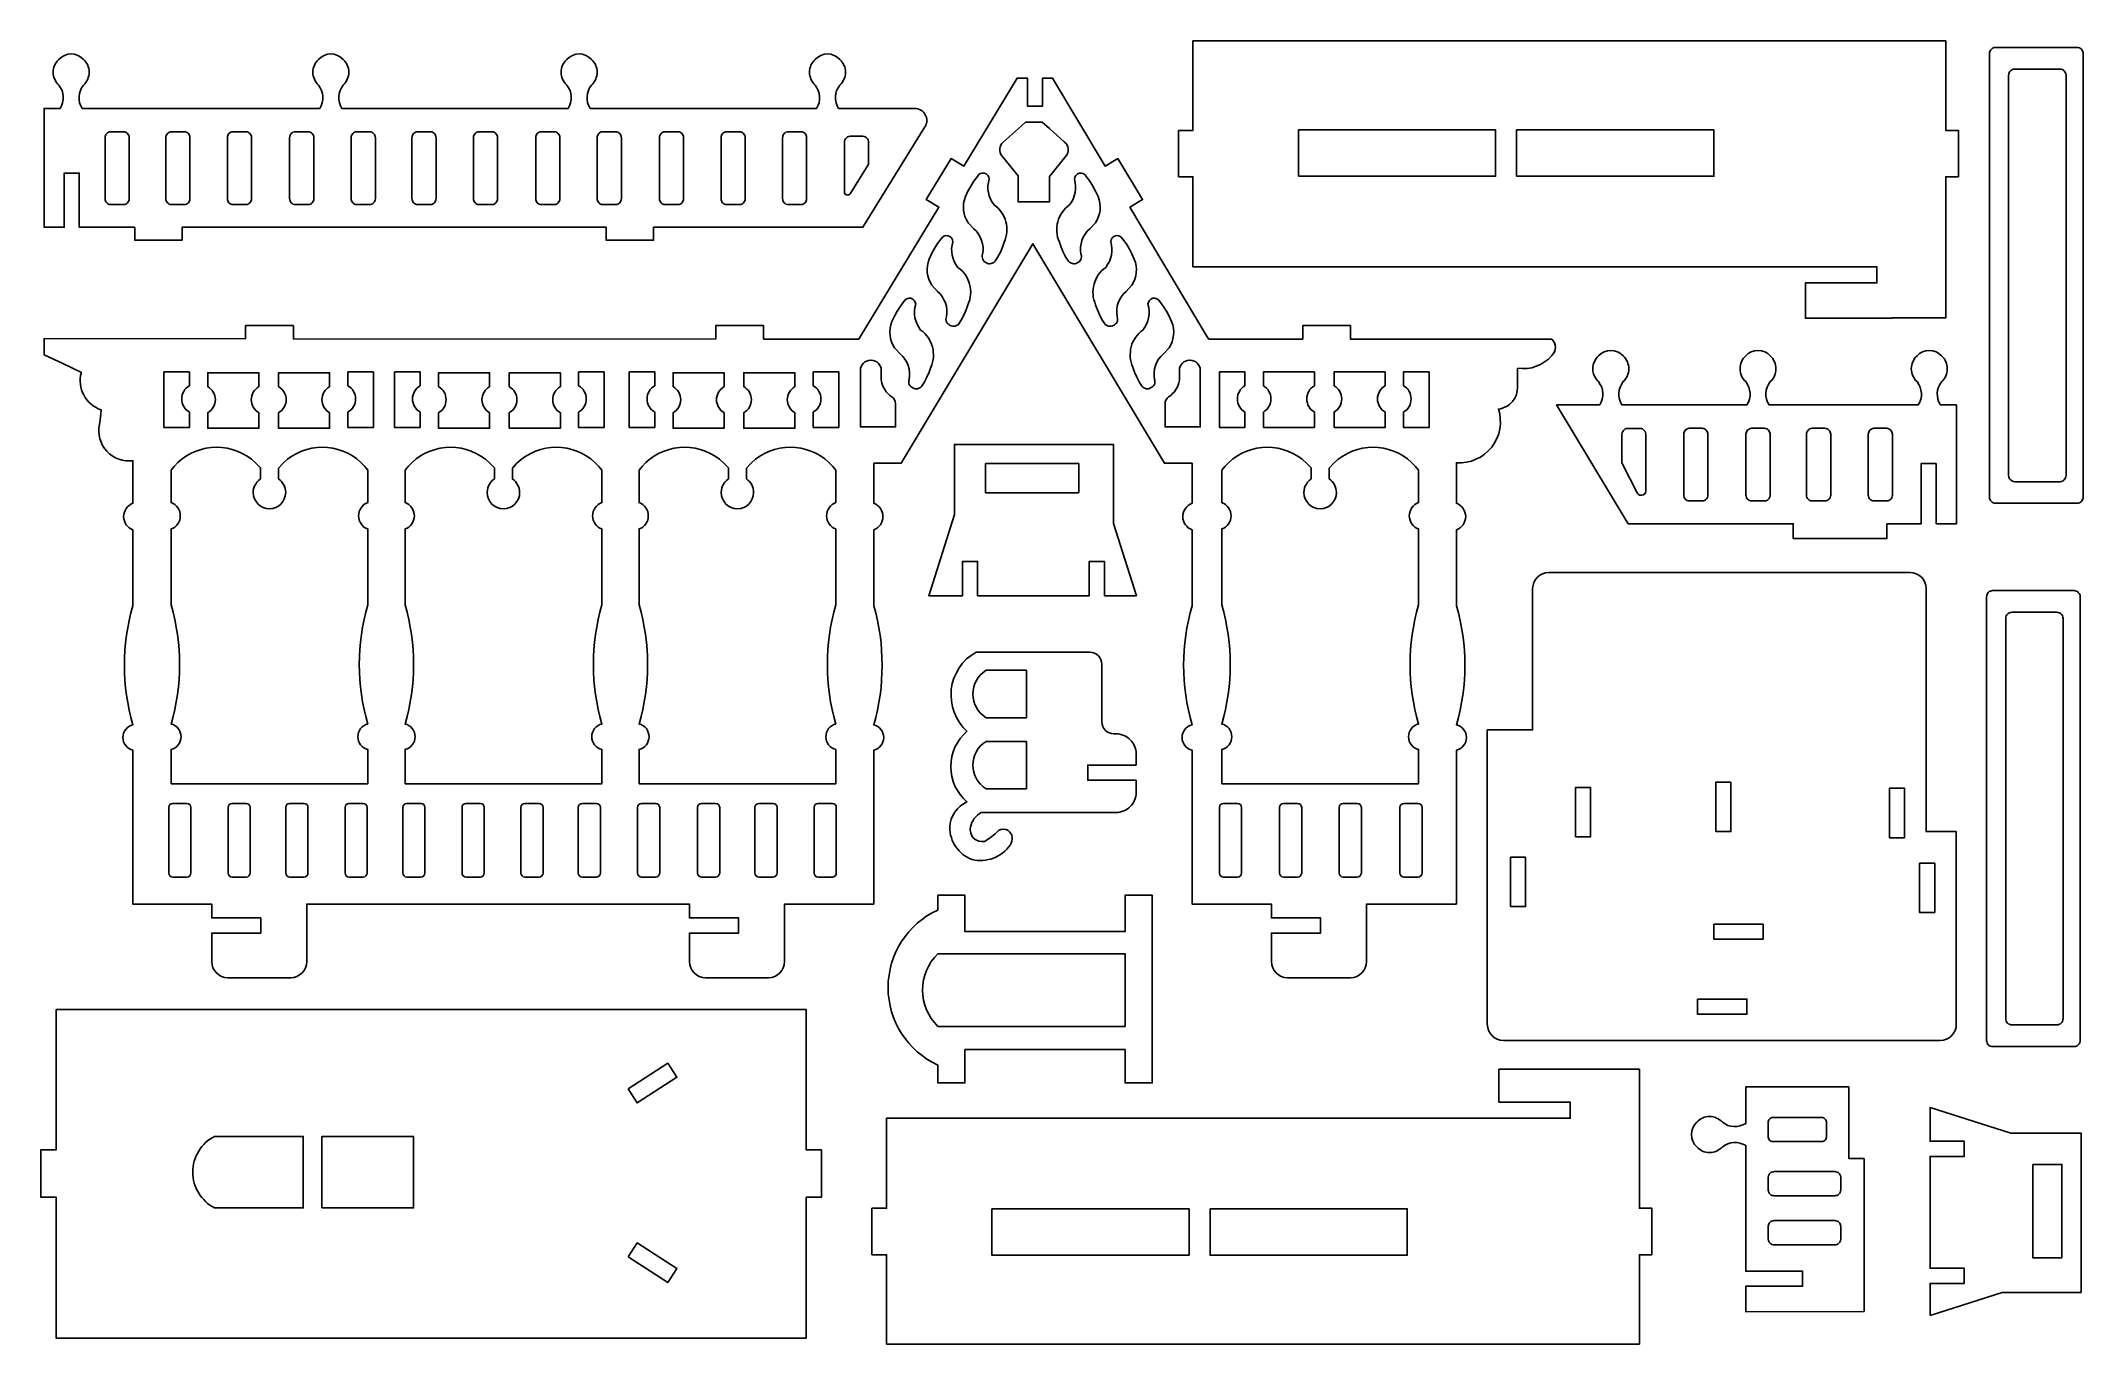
# Model space of a CAD drawing. Extents: x 0.4 to 16.9, y 0.4 to 10.9.
import ezdxf

# ---------------------------------------------------------------- set-up
doc = ezdxf.new("R2010")
doc.units = 0
doc.layers.add('Default_Layer', color=1, linetype='CONTINUOUS')

msp = doc.modelspace()

# ---------------------------------------------------------------- linework, layer by layer
at = {"layer": 'Default_Layer'}
for points in [[(15.817, 9.117), (15.817, 9.844), (15.919, 9.844), (15.919, 10.22), (15.817, 10.22), (15.817, 10.945), (9.722, 10.945), (9.722, 10.22), (9.605, 10.22), (9.605, 9.844), (9.722, 9.844), (9.722, 9.116), (15.259, 9.116), (15.259, 8.985), (14.68, 8.985), (14.68, 8.699), (15.381, 8.699), (15.381, 8.702), (15.817, 8.702), (15.817, 9.116), (15.817, 9.117)], [(3.811, 10.398), (4.662, 10.398), (4.675, 10.42), (4.683, 10.444), (4.687, 10.469), (4.688, 10.494), (4.685, 10.518), (4.678, 10.542), (4.667, 10.565), (4.652, 10.587), (4.642, 10.597), (4.633, 10.609), (4.625, 10.621), (4.618, 10.634), (4.613, 10.647), (4.61, 10.662), (4.607, 10.676), (4.607, 10.691), (4.607, 10.705), (4.61, 10.72), (4.613, 10.734), (4.618, 10.748), (4.625, 10.761), (4.633, 10.773), (4.642, 10.784), (4.652, 10.795), (4.673, 10.813), (4.698, 10.827), (4.724, 10.836), (4.752, 10.839), (4.78, 10.836), (4.807, 10.827), (4.831, 10.813), (4.852, 10.795), (4.862, 10.784), (4.871, 10.773), (4.879, 10.761), (4.886, 10.748), (4.891, 10.734), (4.895, 10.72), (4.897, 10.705), (4.898, 10.691), (4.897, 10.676), (4.895, 10.662), (4.891, 10.647), (4.886, 10.634), (4.879, 10.621), (4.871, 10.609), (4.862, 10.597), (4.852, 10.587), (4.837, 10.565), (4.827, 10.542), (4.82, 10.518), (4.816, 10.494), (4.817, 10.469), (4.821, 10.444), (4.83, 10.42), (4.842, 10.398), (5.863, 10.398), (5.915, 10.398), (6.673, 10.398), (6.685, 10.42), (6.694, 10.444), (6.698, 10.469), (6.698, 10.494), (6.695, 10.518), (6.688, 10.542), (6.677, 10.565), (6.663, 10.587), (6.653, 10.597), (6.644, 10.609), (6.636, 10.621), (6.629, 10.634), (6.624, 10.647), (6.62, 10.662), (6.618, 10.676), (6.617, 10.691), (6.618, 10.705), (6.62, 10.72), (6.624, 10.734), (6.629, 10.748), (6.636, 10.761), (6.644, 10.773), (6.653, 10.784), (6.663, 10.795), (6.684, 10.813), (6.708, 10.827), (6.735, 10.836), (6.763, 10.839), (6.791, 10.836), (6.817, 10.827), (6.842, 10.813), (6.863, 10.795), (6.873, 10.784), (6.882, 10.773), (6.89, 10.761), (6.896, 10.748), (6.902, 10.734), (6.905, 10.72), (6.908, 10.705), (6.908, 10.691), (6.908, 10.676), (6.905, 10.662), (6.902, 10.647), (6.896, 10.634), (6.89, 10.621), (6.882, 10.609), (6.873, 10.597), (6.863, 10.587), (6.848, 10.565), (6.837, 10.542), (6.83, 10.518), (6.827, 10.494), (6.828, 10.469), (6.832, 10.444), (6.84, 10.42), (6.852, 10.398), (7.469, 10.398), (7.482, 10.397), (7.495, 10.394), (7.507, 10.39), (7.518, 10.384), (7.529, 10.377), (7.539, 10.368), (7.547, 10.358), (7.554, 10.347), (7.56, 10.335), (7.564, 10.323), (7.566, 10.31), (7.567, 10.297), (7.566, 10.285), (7.563, 10.272), (7.558, 10.26), (7.552, 10.248), (7.049, 9.436), (7.045, 9.436), (5.355, 9.436), (5.355, 9.33), (4.972, 9.33), (4.972, 9.436), (1.537, 9.436), (1.537, 9.33), (1.154, 9.33), (1.154, 9.436), (0.705, 9.436), (0.705, 9.875), (0.583, 9.875), (0.583, 9.436), (0.42, 9.436), (0.42, 10.398), (0.549, 10.398), (0.562, 10.42), (0.57, 10.444), (0.574, 10.469), (0.575, 10.494), (0.572, 10.518), (0.565, 10.542), (0.554, 10.565), (0.539, 10.587), (0.529, 10.597), (0.52, 10.609), (0.512, 10.621), (0.506, 10.634), (0.5, 10.647), (0.497, 10.662), (0.494, 10.676), (0.494, 10.691), (0.494, 10.705), (0.497, 10.72), (0.5, 10.734), (0.506, 10.748), (0.512, 10.761), (0.52, 10.773), (0.529, 10.784), (0.539, 10.795), (0.56, 10.813), (0.585, 10.827), (0.611, 10.836), (0.639, 10.839), (0.667, 10.836), (0.694, 10.827), (0.718, 10.813), (0.739, 10.795), (0.749, 10.784), (0.758, 10.773), (0.766, 10.761), (0.773, 10.748), (0.778, 10.734), (0.782, 10.72), (0.784, 10.705), (0.785, 10.691), (0.784, 10.676), (0.782, 10.662), (0.778, 10.647), (0.773, 10.634), (0.766, 10.621), (0.758, 10.609), (0.749, 10.597), (0.739, 10.587), (0.724, 10.565), (0.714, 10.542), (0.707, 10.518), (0.703, 10.494), (0.704, 10.469), (0.708, 10.444), (0.717, 10.42), (0.729, 10.398), (1.556, 10.398), (1.7, 10.398), (2.652, 10.398), (2.664, 10.42), (2.672, 10.444), (2.677, 10.469), (2.677, 10.494), (2.674, 10.518), (2.667, 10.542), (2.656, 10.565), (2.642, 10.587), (2.631, 10.597), (2.622, 10.609), (2.614, 10.621), (2.608, 10.634), (2.603, 10.647), (2.599, 10.662), (2.597, 10.676), (2.596, 10.691), (2.597, 10.705), (2.599, 10.72), (2.603, 10.734), (2.608, 10.748), (2.614, 10.761), (2.622, 10.773), (2.631, 10.784), (2.642, 10.795), (2.663, 10.813), (2.687, 10.827), (2.714, 10.836), (2.741, 10.839), (2.769, 10.836), (2.796, 10.827), (2.82, 10.813), (2.841, 10.795), (2.852, 10.784), (2.861, 10.773), (2.869, 10.761), (2.875, 10.748), (2.88, 10.734), (2.884, 10.72), (2.886, 10.705), (2.887, 10.691), (2.886, 10.676), (2.884, 10.662), (2.88, 10.647), (2.875, 10.634), (2.869, 10.621), (2.861, 10.609), (2.852, 10.597), (2.841, 10.587), (2.827, 10.565), (2.816, 10.542), (2.809, 10.518), (2.806, 10.494), (2.806, 10.469), (2.811, 10.444), (2.819, 10.42), (2.831, 10.398), (3.73, 10.398), (3.811, 10.398)], [(16.171, 7.25), (16.172, 7.24), (16.175, 7.231), (16.18, 7.223), (16.186, 7.215), (16.193, 7.209), (16.201, 7.205), (16.21, 7.202), (16.22, 7.201), (16.88, 7.201), (16.89, 7.202), (16.899, 7.205), (16.908, 7.209), (16.915, 7.215), (16.921, 7.223), (16.925, 7.231), (16.928, 7.24), (16.929, 7.25), (16.929, 10.842), (16.928, 10.852), (16.925, 10.861), (16.921, 10.87), (16.915, 10.877), (16.907, 10.883), (16.899, 10.888), (16.89, 10.891), (16.88, 10.892), (16.22, 10.892), (16.21, 10.891), (16.201, 10.888), (16.193, 10.883), (16.186, 10.877), (16.18, 10.87), (16.175, 10.862), (16.172, 10.852), (16.171, 10.842), (16.171, 7.25)], [(2.051, 8.533), (0.42, 8.534), (0.42, 8.404), (0.571, 8.332), (0.722, 8.26), (0.716, 8.236), (0.713, 8.213), (0.713, 8.189), (0.714, 8.165), (0.718, 8.142), (0.724, 8.12), (0.731, 8.098), (0.741, 8.078), (0.753, 8.058), (0.766, 8.039), (0.781, 8.021), (0.798, 8.005), (0.817, 7.991), (0.837, 7.978), (0.858, 7.967), (0.881, 7.958), (0.876, 7.899), (0.868, 7.84), (0.864, 7.81), (0.863, 7.781), (0.866, 7.752), (0.872, 7.724), (0.881, 7.696), (0.893, 7.67), (0.909, 7.645), (0.928, 7.622), (0.949, 7.602), (0.972, 7.584), (0.998, 7.569), (1.024, 7.558), (1.052, 7.55), (1.081, 7.545), (1.11, 7.544), (1.139, 7.546), (1.139, 7.462), (1.139, 7.462), (1.139, 7.462), (1.139, 7.352), (1.139, 7.201), (1.123, 7.193), (1.109, 7.184), (1.096, 7.172), (1.085, 7.159), (1.076, 7.144), (1.07, 7.128), (1.066, 7.111), (1.064, 7.094), (1.066, 7.076), (1.07, 7.059), (1.076, 7.043), (1.085, 7.028), (1.096, 7.015), (1.109, 7.003), (1.123, 6.994), (1.139, 6.986), (1.139, 6.372), (1.123, 6.313), (1.109, 6.253), (1.098, 6.193), (1.088, 6.133), (1.08, 6.072), (1.075, 6.012), (1.072, 5.951), (1.071, 5.89), (1.072, 5.829), (1.075, 5.768), (1.08, 5.708), (1.088, 5.647), (1.098, 5.587), (1.109, 5.527), (1.123, 5.467), (1.139, 5.408), (1.122, 5.403), (1.107, 5.394), (1.093, 5.384), (1.081, 5.371), (1.072, 5.356), (1.064, 5.34), (1.06, 5.323), (1.058, 5.305), (1.06, 5.287), (1.064, 5.27), (1.072, 5.254), (1.081, 5.24), (1.093, 5.227), (1.107, 5.216), (1.122, 5.208), (1.139, 5.202), (1.139, 4.924), (1.139, 3.957), (1.777, 3.957), (1.777, 3.844), (2.174, 3.844), (2.174, 3.722), (1.777, 3.722), (1.777, 3.491), (1.78, 3.465), (1.787, 3.44), (1.799, 3.418), (1.815, 3.399), (1.834, 3.383), (1.857, 3.371), (1.881, 3.363), (1.907, 3.36), (2.417, 3.36), (2.443, 3.363), (2.467, 3.371), (2.489, 3.383), (2.509, 3.399), (2.525, 3.418), (2.537, 3.44), (2.544, 3.465), (2.547, 3.491), (2.547, 3.957), (5.645, 3.957), (5.645, 3.844), (6.043, 3.844), (6.043, 3.722), (5.645, 3.722), (5.645, 3.491), (5.648, 3.465), (5.656, 3.44), (5.668, 3.418), (5.684, 3.399), (5.703, 3.383), (5.725, 3.371), (5.75, 3.363), (5.776, 3.36), (6.285, 3.36), (6.311, 3.363), (6.336, 3.371), (6.358, 3.383), (6.377, 3.399), (6.393, 3.418), (6.405, 3.44), (6.413, 3.465), (6.415, 3.491), (6.415, 3.957), (7.137, 3.957), (7.137, 4.924), (7.137, 5.202), (7.154, 5.208), (7.169, 5.216), (7.183, 5.227), (7.195, 5.24), (7.205, 5.254), (7.212, 5.27), (7.216, 5.287), (7.218, 5.305), (7.216, 5.323), (7.212, 5.34), (7.205, 5.356), (7.195, 5.371), (7.183, 5.384), (7.169, 5.394), (7.154, 5.403), (7.137, 5.408), (7.153, 5.467), (7.167, 5.527), (7.179, 5.587), (7.188, 5.647), (7.196, 5.708), (7.201, 5.768), (7.204, 5.829), (7.206, 5.89), (7.204, 5.951), (7.201, 6.012), (7.196, 6.072), (7.188, 6.133), (7.179, 6.193), (7.167, 6.253), (7.153, 6.313), (7.137, 6.372), (7.137, 6.986), (7.153, 6.994), (7.167, 7.003), (7.18, 7.015), (7.191, 7.028), (7.2, 7.043), (7.206, 7.059), (7.21, 7.076), (7.212, 7.094), (7.21, 7.111), (7.206, 7.128), (7.2, 7.144), (7.191, 7.159), (7.18, 7.172), (7.167, 7.184), (7.153, 7.193), (7.137, 7.201), (7.137, 7.352), (7.137, 7.422), (7.137, 7.425), (7.137, 7.425), (7.137, 7.525), (7.238, 7.525), (7.36, 7.525), (8.426, 9.302), (9.491, 7.525), (9.614, 7.525), (9.715, 7.525), (9.715, 7.462), (9.715, 7.428), (9.715, 7.425), (9.715, 7.424), (9.715, 7.352), (9.715, 7.201), (9.698, 7.193), (9.684, 7.184), (9.671, 7.172), (9.66, 7.159), (9.651, 7.144), (9.645, 7.128), (9.641, 7.111), (9.64, 7.094), (9.641, 7.076), (9.645, 7.059), (9.651, 7.043), (9.66, 7.028), (9.671, 7.015), (9.684, 7.003), (9.698, 6.994), (9.715, 6.986), (9.715, 6.372), (9.698, 6.313), (9.685, 6.253), (9.673, 6.193), (9.663, 6.133), (9.655, 6.072), (9.65, 6.012), (9.647, 5.951), (9.646, 5.89), (9.647, 5.829), (9.65, 5.768), (9.655, 5.708), (9.663, 5.647), (9.673, 5.587), (9.685, 5.527), (9.698, 5.467), (9.715, 5.408), (9.697, 5.403), (9.682, 5.394), (9.668, 5.384), (9.656, 5.371), (9.647, 5.356), (9.639, 5.34), (9.635, 5.323), (9.634, 5.305), (9.635, 5.287), (9.639, 5.27), (9.647, 5.254), (9.656, 5.24), (9.668, 5.227), (9.682, 5.216), (9.697, 5.208), (9.715, 5.202), (9.715, 4.924), (9.715, 3.957), (10.357, 3.957), (10.357, 3.844), (10.755, 3.844), (10.755, 3.722), (10.357, 3.722), (10.357, 3.491), (10.36, 3.465), (10.368, 3.44), (10.38, 3.418), (10.396, 3.399), (10.415, 3.383), (10.437, 3.371), (10.461, 3.363), (10.488, 3.36), (10.997, 3.36), (11.023, 3.363), (11.048, 3.371), (11.07, 3.383), (11.089, 3.399), (11.105, 3.418), (11.117, 3.44), (11.125, 3.465), (11.127, 3.491), (11.127, 3.957), (11.855, 3.957), (11.855, 4.924), (11.855, 4.924), (11.855, 4.924), (11.855, 4.979), (11.855, 5.202), (11.872, 5.208), (11.887, 5.216), (11.901, 5.227), (11.913, 5.239), (11.923, 5.254), (11.93, 5.27), (11.934, 5.287), (11.936, 5.305), (11.934, 5.323), (11.93, 5.34), (11.923, 5.356), (11.913, 5.371), (11.901, 5.383), (11.887, 5.394), (11.872, 5.402), (11.855, 5.408), (11.871, 5.467), (11.885, 5.527), (11.897, 5.587), (11.906, 5.647), (11.914, 5.708), (11.919, 5.768), (11.922, 5.829), (11.924, 5.89), (11.922, 5.951), (11.919, 6.012), (11.914, 6.072), (11.906, 6.133), (11.897, 6.193), (11.885, 6.253), (11.871, 6.313), (11.855, 6.372), (11.855, 6.986), (11.871, 6.994), (11.885, 7.003), (11.898, 7.015), (11.909, 7.028), (11.918, 7.043), (11.924, 7.059), (11.928, 7.076), (11.93, 7.093), (11.928, 7.111), (11.924, 7.128), (11.918, 7.144), (11.909, 7.159), (11.898, 7.172), (11.885, 7.184), (11.871, 7.193), (11.855, 7.201), (11.855, 7.352), (11.855, 7.462), (11.855, 7.474), (11.855, 7.48), (11.855, 7.499), (11.855, 7.529), (11.896, 7.529), (11.936, 7.533), (11.976, 7.543), (12.013, 7.557), (12.049, 7.575), (12.083, 7.598), (12.113, 7.625), (12.141, 7.656), (12.164, 7.69), (12.183, 7.726), (12.197, 7.764), (12.206, 7.803), (12.211, 7.843), (12.21, 7.884), (12.205, 7.924), (12.195, 7.964), (12.212, 7.967), (12.228, 7.972), (12.244, 7.978), (12.259, 7.985), (12.273, 7.994), (12.286, 8.003), (12.309, 8.026), (12.327, 8.053), (12.335, 8.068), (12.341, 8.083), (12.345, 8.099), (12.348, 8.116), (12.35, 8.133), (12.35, 8.15), (12.35, 8.295), (12.389, 8.291), (12.427, 8.293), (12.465, 8.299), (12.501, 8.31), (12.536, 8.325), (12.569, 8.345), (12.599, 8.369), (12.627, 8.397), (12.639, 8.411), (12.649, 8.427), (12.655, 8.445), (12.657, 8.463), (12.655, 8.482), (12.649, 8.5), (12.639, 8.516), (12.626, 8.53), (10.997, 8.53), (10.997, 8.64), (10.61, 8.64), (10.61, 8.53), (9.869, 8.53), (9.849, 8.53), (9.838, 8.548), (9.211, 9.598), (9.314, 9.66), (9.114, 9.992), (9.012, 9.93), (8.585, 10.644), (8.504, 10.644), (8.504, 10.417), (8.381, 10.417), (8.381, 10.644), (8.298, 10.644), (7.866, 9.93), (7.763, 9.992), (7.563, 9.66), (7.665, 9.599), (7.027, 8.548), (7.016, 8.529), (6.996, 8.529), (6.251, 8.53), (6.248, 8.53), (6.245, 8.53), (6.245, 8.64), (5.858, 8.64), (5.858, 8.53), (2.438, 8.532), (2.438, 8.64), (2.051, 8.64), (2.051, 8.533)], [(16.326, 7.425), (16.327, 7.415), (16.33, 7.406), (16.334, 7.398), (16.34, 7.391), (16.348, 7.385), (16.356, 7.38), (16.365, 7.377), (16.375, 7.376), (16.742, 7.376), (16.752, 7.377), (16.761, 7.38), (16.769, 7.385), (16.776, 7.391), (16.782, 7.398), (16.787, 7.406), (16.79, 7.415), (16.791, 7.425), (16.791, 10.667), (16.79, 10.677), (16.787, 10.686), (16.782, 10.695), (16.776, 10.702), (16.769, 10.708), (16.761, 10.712), (16.752, 10.715), (16.742, 10.716), (16.375, 10.716), (16.365, 10.715), (16.356, 10.712), (16.348, 10.708), (16.34, 10.702), (16.334, 10.695), (16.33, 10.686), (16.327, 10.677), (16.326, 10.667), (16.326, 7.425)], [(8.306, 9.851), (8.306, 9.641), (8.559, 9.641), (8.559, 9.846), (8.693, 10.012), (8.702, 10.026), (8.708, 10.04), (8.711, 10.055), (8.711, 10.071), (8.708, 10.086), (8.703, 10.1), (8.694, 10.113), (8.683, 10.125), (8.559, 10.236), (8.501, 10.286), (8.367, 10.286), (8.306, 10.232), (8.185, 10.125), (8.174, 10.113), (8.166, 10.1), (8.161, 10.086), (8.158, 10.071), (8.158, 10.055), (8.161, 10.04), (8.167, 10.026), (8.176, 10.012), (8.306, 9.851)], [(0.959, 10.208), (0.95, 10.207), (0.941, 10.205), (0.934, 10.2), (0.927, 10.194), (0.921, 10.187), (0.917, 10.179), (0.915, 10.17), (0.914, 10.161), (0.914, 9.668), (0.915, 9.658), (0.917, 9.65), (0.921, 9.641), (0.927, 9.634), (0.934, 9.629), (0.941, 9.624), (0.95, 9.621), (0.959, 9.62), (1.064, 9.62), (1.073, 9.621), (1.082, 9.624), (1.089, 9.629), (1.096, 9.634), (1.102, 9.641), (1.106, 9.65), (1.108, 9.658), (1.109, 9.668), (1.109, 10.161), (1.108, 10.17), (1.106, 10.179), (1.102, 10.187), (1.096, 10.194), (1.089, 10.2), (1.082, 10.205), (1.073, 10.207), (1.064, 10.208), (0.959, 10.208)], [(1.451, 10.208), (1.442, 10.207), (1.433, 10.205), (1.426, 10.2), (1.419, 10.194), (1.413, 10.187), (1.409, 10.179), (1.407, 10.17), (1.406, 10.161), (1.406, 9.668), (1.407, 9.658), (1.409, 9.65), (1.413, 9.641), (1.419, 9.634), (1.426, 9.629), (1.433, 9.624), (1.442, 9.621), (1.451, 9.62), (1.556, 9.62), (1.565, 9.621), (1.574, 9.624), (1.581, 9.629), (1.588, 9.634), (1.594, 9.641), (1.598, 9.65), (1.6, 9.658), (1.601, 9.668), (1.601, 10.161), (1.6, 10.17), (1.598, 10.179), (1.594, 10.187), (1.588, 10.194), (1.581, 10.2), (1.574, 10.205), (1.565, 10.207), (1.556, 10.208), (1.451, 10.208)], [(1.949, 10.208), (1.94, 10.207), (1.931, 10.205), (1.924, 10.2), (1.917, 10.194), (1.911, 10.187), (1.907, 10.179), (1.905, 10.17), (1.904, 10.161), (1.904, 9.668), (1.905, 9.658), (1.907, 9.65), (1.911, 9.641), (1.917, 9.634), (1.924, 9.629), (1.931, 9.624), (1.94, 9.621), (1.949, 9.62), (2.054, 9.62), (2.063, 9.621), (2.072, 9.624), (2.079, 9.629), (2.086, 9.634), (2.092, 9.641), (2.096, 9.65), (2.098, 9.658), (2.099, 9.668), (2.099, 10.161), (2.098, 10.17), (2.096, 10.179), (2.092, 10.187), (2.086, 10.194), (2.079, 10.2), (2.072, 10.205), (2.063, 10.207), (2.054, 10.208), (1.949, 10.208)], [(2.453, 10.208), (2.444, 10.207), (2.435, 10.205), (2.428, 10.2), (2.421, 10.194), (2.416, 10.187), (2.411, 10.179), (2.409, 10.17), (2.408, 10.161), (2.408, 9.668), (2.409, 9.658), (2.411, 9.65), (2.416, 9.641), (2.421, 9.634), (2.428, 9.629), (2.435, 9.624), (2.444, 9.621), (2.453, 9.62), (2.558, 9.62), (2.567, 9.621), (2.576, 9.624), (2.584, 9.629), (2.59, 9.634), (2.596, 9.641), (2.6, 9.65), (2.603, 9.658), (2.603, 9.668), (2.603, 10.161), (2.603, 10.17), (2.6, 10.179), (2.596, 10.187), (2.59, 10.194), (2.584, 10.2), (2.576, 10.205), (2.567, 10.207), (2.558, 10.208), (2.453, 10.208)], [(2.951, 10.208), (2.942, 10.207), (2.934, 10.205), (2.926, 10.2), (2.919, 10.194), (2.914, 10.187), (2.91, 10.179), (2.907, 10.17), (2.906, 10.161), (2.906, 9.668), (2.907, 9.658), (2.91, 9.65), (2.914, 9.641), (2.919, 9.634), (2.926, 9.629), (2.934, 9.624), (2.942, 9.621), (2.951, 9.62), (3.056, 9.62), (3.066, 9.621), (3.074, 9.624), (3.082, 9.629), (3.088, 9.634), (3.094, 9.641), (3.098, 9.65), (3.101, 9.658), (3.102, 9.668), (3.102, 10.161), (3.101, 10.17), (3.098, 10.179), (3.094, 10.187), (3.088, 10.194), (3.082, 10.2), (3.074, 10.205), (3.066, 10.207), (3.056, 10.208), (2.951, 10.208)], [(3.443, 10.208), (3.434, 10.207), (3.426, 10.205), (3.418, 10.2), (3.411, 10.194), (3.406, 10.187), (3.402, 10.179), (3.399, 10.17), (3.398, 10.161), (3.398, 9.668), (3.399, 9.658), (3.402, 9.65), (3.406, 9.641), (3.411, 9.634), (3.418, 9.629), (3.426, 9.624), (3.434, 9.621), (3.443, 9.62), (3.548, 9.62), (3.558, 9.621), (3.566, 9.624), (3.574, 9.629), (3.58, 9.634), (3.586, 9.641), (3.59, 9.65), (3.593, 9.658), (3.594, 9.668), (3.594, 10.161), (3.593, 10.17), (3.59, 10.179), (3.586, 10.187), (3.58, 10.194), (3.574, 10.2), (3.566, 10.205), (3.558, 10.207), (3.548, 10.208), (3.443, 10.208)], [(3.941, 10.208), (3.932, 10.207), (3.924, 10.205), (3.916, 10.2), (3.909, 10.194), (3.904, 10.187), (3.9, 10.179), (3.897, 10.17), (3.896, 10.161), (3.896, 9.668), (3.897, 9.658), (3.9, 9.65), (3.904, 9.641), (3.909, 9.634), (3.916, 9.629), (3.924, 9.624), (3.932, 9.621), (3.941, 9.62), (4.046, 9.62), (4.056, 9.621), (4.064, 9.624), (4.072, 9.629), (4.078, 9.634), (4.084, 9.641), (4.088, 9.65), (4.091, 9.658), (4.092, 9.668), (4.092, 10.161), (4.091, 10.17), (4.088, 10.179), (4.084, 10.187), (4.078, 10.194), (4.072, 10.2), (4.064, 10.205), (4.056, 10.207), (4.046, 10.208), (3.941, 10.208)], [(4.445, 10.208), (4.436, 10.207), (4.428, 10.205), (4.42, 10.2), (4.413, 10.194), (4.408, 10.187), (4.404, 10.179), (4.401, 10.17), (4.4, 10.161), (4.4, 9.668), (4.401, 9.658), (4.404, 9.65), (4.408, 9.641), (4.413, 9.634), (4.42, 9.629), (4.428, 9.624), (4.436, 9.621), (4.445, 9.62), (4.551, 9.62), (4.56, 9.621), (4.568, 9.624), (4.576, 9.629), (4.583, 9.634), (4.588, 9.641), (4.592, 9.65), (4.595, 9.658), (4.596, 9.668), (4.596, 10.161), (4.595, 10.17), (4.592, 10.179), (4.588, 10.187), (4.583, 10.194), (4.576, 10.2), (4.568, 10.205), (4.56, 10.207), (4.551, 10.208), (4.445, 10.208)], [(4.943, 10.208), (4.934, 10.207), (4.926, 10.205), (4.918, 10.2), (4.912, 10.194), (4.906, 10.187), (4.902, 10.179), (4.899, 10.17), (4.898, 10.161), (4.898, 9.668), (4.899, 9.658), (4.902, 9.65), (4.906, 9.641), (4.912, 9.634), (4.918, 9.629), (4.926, 9.624), (4.934, 9.621), (4.943, 9.62), (5.049, 9.62), (5.058, 9.621), (5.066, 9.624), (5.074, 9.629), (5.081, 9.634), (5.086, 9.641), (5.09, 9.65), (5.093, 9.658), (5.094, 9.668), (5.094, 10.161), (5.093, 10.17), (5.09, 10.179), (5.086, 10.187), (5.081, 10.194), (5.074, 10.2), (5.066, 10.205), (5.058, 10.207), (5.049, 10.208), (4.943, 10.208)], [(5.448, 10.208), (5.439, 10.207), (5.43, 10.205), (5.422, 10.2), (5.416, 10.194), (5.41, 10.187), (5.406, 10.179), (5.403, 10.17), (5.403, 10.161), (5.403, 9.668), (5.403, 9.658), (5.406, 9.65), (5.41, 9.641), (5.416, 9.634), (5.422, 9.629), (5.43, 9.624), (5.439, 9.621), (5.448, 9.62), (5.553, 9.62), (5.562, 9.621), (5.571, 9.624), (5.578, 9.629), (5.585, 9.634), (5.59, 9.641), (5.595, 9.65), (5.597, 9.658), (5.598, 9.668), (5.598, 10.161), (5.597, 10.17), (5.595, 10.179), (5.59, 10.187), (5.585, 10.194), (5.578, 10.2), (5.571, 10.205), (5.562, 10.207), (5.553, 10.208), (5.448, 10.208)], [(5.946, 10.208), (5.937, 10.207), (5.928, 10.205), (5.92, 10.2), (5.914, 10.194), (5.908, 10.187), (5.904, 10.179), (5.902, 10.17), (5.901, 10.161), (5.901, 9.668), (5.902, 9.658), (5.904, 9.65), (5.908, 9.641), (5.914, 9.634), (5.92, 9.629), (5.928, 9.624), (5.937, 9.621), (5.946, 9.62), (6.051, 9.62), (6.06, 9.621), (6.069, 9.624), (6.076, 9.629), (6.083, 9.634), (6.088, 9.641), (6.093, 9.65), (6.095, 9.658), (6.096, 9.668), (6.096, 10.161), (6.095, 10.17), (6.093, 10.179), (6.088, 10.187), (6.083, 10.194), (6.076, 10.2), (6.069, 10.205), (6.06, 10.207), (6.051, 10.208), (5.946, 10.208)], [(6.444, 10.208), (6.435, 10.207), (6.426, 10.205), (6.419, 10.2), (6.412, 10.194), (6.406, 10.187), (6.402, 10.179), (6.4, 10.17), (6.399, 10.161), (6.399, 9.668), (6.4, 9.658), (6.402, 9.65), (6.406, 9.641), (6.412, 9.634), (6.419, 9.629), (6.426, 9.624), (6.435, 9.621), (6.444, 9.62), (6.549, 9.62), (6.558, 9.621), (6.567, 9.624), (6.574, 9.629), (6.581, 9.634), (6.587, 9.641), (6.591, 9.65), (6.593, 9.658), (6.594, 9.668), (6.594, 10.161), (6.593, 10.17), (6.591, 10.179), (6.587, 10.187), (6.581, 10.194), (6.574, 10.2), (6.567, 10.205), (6.558, 10.207), (6.549, 10.208), (6.444, 10.208)], [(7.093, 9.942), (6.945, 9.707), (6.94, 9.701), (6.933, 9.697), (6.925, 9.696), (6.917, 9.697), (6.91, 9.7), (6.905, 9.705), (6.901, 9.712), (6.9, 9.72), (6.9, 10.124), (6.901, 10.134), (6.903, 10.143), (6.908, 10.151), (6.913, 10.158), (6.92, 10.163), (6.927, 10.168), (6.936, 10.171), (6.945, 10.172), (7.05, 10.172), (7.059, 10.171), (7.068, 10.168), (7.075, 10.163), (7.082, 10.158), (7.088, 10.151), (7.092, 10.143), (7.094, 10.134), (7.095, 10.124), (7.095, 9.946), (7.093, 9.942)], [(10.575, 9.849), (12.172, 9.849), (12.172, 10.224), (10.575, 10.224), (10.575, 9.849)], [(12.342, 9.849), (13.939, 9.849), (13.939, 10.224), (12.342, 10.224), (12.342, 9.849)], [(7.901, 9.472), (7.887, 9.496), (7.876, 9.522), (7.868, 9.548), (7.864, 9.575), (7.863, 9.603), (7.865, 9.63), (7.871, 9.658), (7.88, 9.684), (7.9, 9.727), (7.922, 9.769), (7.948, 9.809), (7.976, 9.848), (7.986, 9.861), (8, 9.87), (8.015, 9.874), (8.032, 9.873), (8.048, 9.867), (8.06, 9.856), (8.068, 9.842), (8.071, 9.825), (8.065, 9.798), (8.062, 9.77), (8.062, 9.743), (8.066, 9.716), (8.073, 9.689), (8.083, 9.664), (8.096, 9.64), (8.112, 9.617), (8.129, 9.603), (8.145, 9.589), (8.159, 9.573), (8.172, 9.556), (8.183, 9.538), (8.193, 9.519), (8.201, 9.5), (8.207, 9.48), (8.211, 9.46), (8.214, 9.439), (8.215, 9.419), (8.215, 9.398), (8.212, 9.377), (8.208, 9.356), (8.202, 9.335), (8.194, 9.315), (8.18, 9.274), (8.163, 9.235), (8.143, 9.197), (8.12, 9.16), (8.113, 9.153), (8.105, 9.148), (8.096, 9.144), (8.087, 9.142), (8.078, 9.141), (8.068, 9.141), (8.059, 9.143), (8.05, 9.147), (8.04, 9.152), (8.032, 9.159), (8.025, 9.167), (8.02, 9.176), (8.017, 9.185), (8.015, 9.196), (8.016, 9.206), (8.019, 9.217), (8.022, 9.245), (8.022, 9.274), (8.018, 9.302), (8.011, 9.329), (8, 9.355), (7.985, 9.38), (7.968, 9.403), (7.947, 9.423), (7.947, 9.423), (7.901, 9.472)], [(8.933, 9.472), (8.947, 9.496), (8.958, 9.522), (8.966, 9.548), (8.97, 9.575), (8.971, 9.603), (8.969, 9.63), (8.963, 9.658), (8.954, 9.684), (8.934, 9.727), (8.912, 9.769), (8.886, 9.809), (8.858, 9.848), (8.848, 9.861), (8.834, 9.87), (8.819, 9.874), (8.802, 9.873), (8.786, 9.867), (8.774, 9.856), (8.766, 9.842), (8.763, 9.825), (8.769, 9.798), (8.772, 9.77), (8.772, 9.743), (8.768, 9.716), (8.761, 9.689), (8.751, 9.664), (8.738, 9.64), (8.722, 9.617), (8.705, 9.603), (8.689, 9.589), (8.675, 9.573), (8.662, 9.556), (8.651, 9.538), (8.641, 9.519), (8.633, 9.5), (8.627, 9.48), (8.623, 9.46), (8.62, 9.439), (8.619, 9.419), (8.619, 9.398), (8.622, 9.377), (8.626, 9.356), (8.632, 9.335), (8.64, 9.315), (8.654, 9.274), (8.671, 9.235), (8.691, 9.197), (8.714, 9.16), (8.721, 9.153), (8.729, 9.148), (8.738, 9.144), (8.747, 9.142), (8.756, 9.141), (8.766, 9.141), (8.775, 9.143), (8.784, 9.147), (8.794, 9.152), (8.802, 9.159), (8.809, 9.167), (8.814, 9.176), (8.817, 9.185), (8.819, 9.196), (8.818, 9.206), (8.815, 9.217), (8.812, 9.245), (8.812, 9.274), (8.816, 9.302), (8.823, 9.329), (8.834, 9.355), (8.849, 9.38), (8.866, 9.403), (8.887, 9.423), (8.887, 9.423), (8.933, 9.472)], [(7.608, 8.966), (7.594, 8.99), (7.583, 9.016), (7.575, 9.042), (7.571, 9.069), (7.57, 9.097), (7.572, 9.124), (7.578, 9.151), (7.587, 9.178), (7.606, 9.221), (7.629, 9.263), (7.654, 9.303), (7.682, 9.341), (7.693, 9.355), (7.706, 9.364), (7.722, 9.368), (7.739, 9.367), (7.754, 9.36), (7.767, 9.349), (7.775, 9.335), (7.778, 9.319), (7.772, 9.292), (7.768, 9.264), (7.769, 9.237), (7.772, 9.21), (7.779, 9.183), (7.789, 9.158), (7.803, 9.133), (7.819, 9.111), (7.836, 9.097), (7.852, 9.082), (7.866, 9.066), (7.879, 9.05), (7.89, 9.032), (7.899, 9.013), (7.907, 8.994), (7.913, 8.974), (7.918, 8.954), (7.921, 8.933), (7.922, 8.912), (7.921, 8.891), (7.919, 8.87), (7.915, 8.849), (7.908, 8.829), (7.9, 8.808), (7.886, 8.768), (7.869, 8.729), (7.849, 8.69), (7.827, 8.654), (7.82, 8.647), (7.812, 8.642), (7.803, 8.638), (7.794, 8.635), (7.784, 8.634), (7.775, 8.635), (7.765, 8.637), (7.756, 8.641), (7.747, 8.646), (7.739, 8.653), (7.732, 8.66), (7.727, 8.669), (7.724, 8.679), (7.722, 8.689), (7.723, 8.7), (7.725, 8.71), (7.729, 8.739), (7.729, 8.768), (7.725, 8.796), (7.717, 8.823), (7.706, 8.849), (7.692, 8.874), (7.674, 8.896), (7.654, 8.917), (7.654, 8.917), (7.608, 8.966)], [(9.226, 8.966), (9.24, 8.99), (9.251, 9.016), (9.259, 9.042), (9.263, 9.069), (9.264, 9.097), (9.262, 9.124), (9.256, 9.151), (9.247, 9.178), (9.228, 9.221), (9.205, 9.263), (9.18, 9.303), (9.152, 9.341), (9.141, 9.355), (9.128, 9.364), (9.112, 9.368), (9.095, 9.367), (9.08, 9.36), (9.067, 9.349), (9.059, 9.335), (9.056, 9.319), (9.062, 9.292), (9.066, 9.264), (9.065, 9.237), (9.062, 9.21), (9.055, 9.183), (9.045, 9.158), (9.031, 9.133), (9.015, 9.111), (8.998, 9.097), (8.982, 9.082), (8.968, 9.066), (8.955, 9.05), (8.944, 9.032), (8.935, 9.013), (8.927, 8.994), (8.921, 8.974), (8.916, 8.954), (8.913, 8.933), (8.912, 8.912), (8.913, 8.891), (8.915, 8.87), (8.919, 8.849), (8.926, 8.829), (8.934, 8.808), (8.948, 8.768), (8.965, 8.729), (8.985, 8.69), (9.007, 8.654), (9.014, 8.647), (9.022, 8.642), (9.031, 8.638), (9.04, 8.635), (9.05, 8.634), (9.059, 8.635), (9.069, 8.637), (9.078, 8.641), (9.087, 8.646), (9.095, 8.653), (9.102, 8.66), (9.107, 8.669), (9.11, 8.679), (9.112, 8.689), (9.111, 8.7), (9.109, 8.71), (9.105, 8.739), (9.105, 8.768), (9.109, 8.796), (9.117, 8.823), (9.128, 8.849), (9.142, 8.874), (9.16, 8.896), (9.18, 8.917), (9.18, 8.917), (9.226, 8.966)], [(7.306, 8.459), (7.292, 8.484), (7.281, 8.509), (7.274, 8.536), (7.269, 8.563), (7.268, 8.59), (7.27, 8.618), (7.276, 8.645), (7.285, 8.672), (7.305, 8.715), (7.327, 8.757), (7.353, 8.797), (7.381, 8.835), (7.391, 8.848), (7.405, 8.857), (7.421, 8.862), (7.437, 8.861), (7.453, 8.854), (7.465, 8.843), (7.473, 8.829), (7.477, 8.812), (7.47, 8.785), (7.467, 8.758), (7.467, 8.73), (7.471, 8.703), (7.478, 8.677), (7.488, 8.651), (7.501, 8.627), (7.517, 8.604), (7.535, 8.591), (7.55, 8.576), (7.564, 8.56), (7.577, 8.543), (7.588, 8.525), (7.598, 8.507), (7.606, 8.488), (7.612, 8.468), (7.617, 8.447), (7.619, 8.427), (7.621, 8.406), (7.62, 8.385), (7.617, 8.364), (7.613, 8.343), (7.607, 8.322), (7.599, 8.302), (7.585, 8.262), (7.568, 8.222), (7.548, 8.184), (7.526, 8.148), (7.518, 8.141), (7.51, 8.136), (7.502, 8.132), (7.492, 8.129), (7.483, 8.128), (7.473, 8.129), (7.464, 8.131), (7.455, 8.135), (7.445, 8.14), (7.437, 8.146), (7.43, 8.154), (7.425, 8.163), (7.422, 8.173), (7.421, 8.183), (7.421, 8.194), (7.424, 8.204), (7.427, 8.233), (7.427, 8.261), (7.423, 8.29), (7.416, 8.317), (7.405, 8.343), (7.39, 8.367), (7.373, 8.39), (7.352, 8.41), (7.352, 8.41), (7.306, 8.459)], [(9.528, 8.459), (9.542, 8.484), (9.553, 8.509), (9.56, 8.536), (9.565, 8.563), (9.566, 8.59), (9.564, 8.618), (9.558, 8.645), (9.549, 8.672), (9.529, 8.715), (9.507, 8.757), (9.481, 8.797), (9.453, 8.835), (9.443, 8.848), (9.429, 8.857), (9.413, 8.862), (9.397, 8.861), (9.381, 8.854), (9.369, 8.843), (9.361, 8.829), (9.357, 8.812), (9.364, 8.785), (9.367, 8.758), (9.367, 8.73), (9.363, 8.703), (9.356, 8.677), (9.346, 8.651), (9.333, 8.627), (9.317, 8.604), (9.299, 8.591), (9.284, 8.576), (9.27, 8.56), (9.257, 8.543), (9.246, 8.525), (9.236, 8.507), (9.228, 8.488), (9.222, 8.468), (9.217, 8.447), (9.215, 8.427), (9.213, 8.406), (9.214, 8.385), (9.217, 8.364), (9.221, 8.343), (9.227, 8.322), (9.235, 8.302), (9.249, 8.262), (9.266, 8.222), (9.286, 8.184), (9.308, 8.148), (9.316, 8.141), (9.324, 8.136), (9.332, 8.132), (9.342, 8.129), (9.351, 8.128), (9.361, 8.129), (9.37, 8.131), (9.379, 8.135), (9.389, 8.14), (9.397, 8.146), (9.404, 8.154), (9.409, 8.163), (9.412, 8.173), (9.413, 8.183), (9.413, 8.194), (9.41, 8.204), (9.407, 8.233), (9.407, 8.261), (9.411, 8.29), (9.418, 8.317), (9.429, 8.343), (9.444, 8.367), (9.461, 8.39), (9.482, 8.41), (9.482, 8.41), (9.528, 8.459)], [(12.666, 7.997), (13.015, 7.997), (13.028, 8.02), (13.036, 8.043), (13.04, 8.068), (13.041, 8.093), (13.038, 8.118), (13.031, 8.142), (13.02, 8.164), (13.005, 8.186), (12.995, 8.196), (12.986, 8.208), (12.978, 8.22), (12.972, 8.233), (12.966, 8.247), (12.963, 8.261), (12.96, 8.275), (12.96, 8.29), (12.96, 8.305), (12.963, 8.319), (12.966, 8.333), (12.972, 8.347), (12.978, 8.36), (12.986, 8.372), (12.995, 8.383), (13.005, 8.394), (13.026, 8.413), (13.051, 8.426), (13.077, 8.435), (13.105, 8.438), (13.133, 8.435), (13.16, 8.426), (13.184, 8.413), (13.205, 8.394), (13.215, 8.383), (13.224, 8.372), (13.232, 8.36), (13.239, 8.347), (13.244, 8.333), (13.248, 8.319), (13.25, 8.305), (13.251, 8.29), (13.25, 8.275), (13.248, 8.261), (13.244, 8.247), (13.239, 8.233), (13.232, 8.22), (13.224, 8.208), (13.215, 8.196), (13.205, 8.186), (13.191, 8.164), (13.18, 8.142), (13.173, 8.118), (13.169, 8.093), (13.17, 8.068), (13.174, 8.043), (13.183, 8.02), (13.195, 7.997), (13.43, 7.997), (13.971, 7.997), (14.207, 7.997), (14.219, 8.02), (14.227, 8.043), (14.232, 8.068), (14.232, 8.093), (14.229, 8.118), (14.222, 8.142), (14.211, 8.164), (14.197, 8.186), (14.186, 8.196), (14.177, 8.208), (14.169, 8.22), (14.163, 8.233), (14.158, 8.247), (14.154, 8.261), (14.152, 8.275), (14.151, 8.29), (14.152, 8.305), (14.154, 8.319), (14.158, 8.333), (14.163, 8.347), (14.169, 8.36), (14.177, 8.372), (14.186, 8.383), (14.197, 8.394), (14.218, 8.413), (14.242, 8.426), (14.268, 8.435), (14.296, 8.438), (14.324, 8.435), (14.351, 8.426), (14.375, 8.413), (14.396, 8.394), (14.407, 8.383), (14.416, 8.372), (14.423, 8.36), (14.43, 8.347), (14.435, 8.333), (14.439, 8.319), (14.441, 8.305), (14.442, 8.29), (14.441, 8.275), (14.439, 8.261), (14.435, 8.247), (14.43, 8.233), (14.424, 8.22), (14.416, 8.208), (14.407, 8.196), (14.396, 8.186), (14.382, 8.164), (14.371, 8.142), (14.364, 8.118), (14.361, 8.093), (14.361, 8.068), (14.366, 8.043), (14.374, 8.02), (14.386, 7.997), (14.763, 7.997), (15.49, 7.997), (15.594, 7.997), (15.606, 8.02), (15.614, 8.043), (15.619, 8.068), (15.619, 8.093), (15.616, 8.118), (15.609, 8.142), (15.598, 8.164), (15.584, 8.186), (15.573, 8.196), (15.564, 8.208), (15.557, 8.22), (15.55, 8.233), (15.545, 8.247), (15.541, 8.261), (15.539, 8.275), (15.538, 8.29), (15.539, 8.305), (15.541, 8.319), (15.545, 8.333), (15.55, 8.347), (15.557, 8.36), (15.564, 8.372), (15.573, 8.383), (15.584, 8.394), (15.605, 8.413), (15.629, 8.426), (15.656, 8.435), (15.684, 8.438), (15.712, 8.435), (15.738, 8.426), (15.762, 8.413), (15.783, 8.394), (15.794, 8.383), (15.803, 8.372), (15.811, 8.36), (15.817, 8.347), (15.822, 8.333), (15.826, 8.319), (15.828, 8.305), (15.829, 8.29), (15.828, 8.275), (15.826, 8.261), (15.822, 8.247), (15.817, 8.233), (15.811, 8.22), (15.803, 8.208), (15.794, 8.196), (15.784, 8.186), (15.769, 8.164), (15.758, 8.142), (15.751, 8.118), (15.748, 8.093), (15.749, 8.068), (15.753, 8.043), (15.761, 8.02), (15.773, 7.997), (15.903, 7.997), (15.903, 7.035), (15.74, 7.035), (15.74, 7.474), (15.739, 7.474), (15.739, 7.523), (15.617, 7.523), (15.617, 7.474), (15.617, 7.474), (15.617, 7.035), (15.34, 7.035), (15.34, 6.915), (14.582, 6.915), (14.582, 7.035), (13.245, 7.035), (12.666, 7.997)], [(7.198, 8.198), (7.198, 8.278), (7.196, 8.294), (7.191, 8.309), (7.184, 8.323), (7.174, 8.335), (7.162, 8.345), (7.148, 8.353), (7.133, 8.358), (7.116, 8.359), (7.11, 8.359), (7.094, 8.358), (7.078, 8.353), (7.065, 8.345), (7.053, 8.335), (7.043, 8.323), (7.035, 8.309), (7.03, 8.294), (7.029, 8.278), (7.029, 7.82), (7.314, 7.82), (7.314, 8.008), (7.312, 8.024), (7.306, 8.039), (7.297, 8.052), (7.284, 8.063), (7.267, 8.075), (7.252, 8.089), (7.238, 8.104), (7.226, 8.121), (7.216, 8.139), (7.208, 8.158), (7.202, 8.177), (7.198, 8.198)], [(9.612, 8.198), (9.612, 8.278), (9.613, 8.294), (9.618, 8.309), (9.626, 8.323), (9.636, 8.335), (9.648, 8.345), (9.662, 8.353), (9.677, 8.358), (9.693, 8.359), (9.699, 8.359), (9.716, 8.358), (9.731, 8.353), (9.745, 8.345), (9.757, 8.335), (9.767, 8.323), (9.774, 8.309), (9.779, 8.294), (9.781, 8.278), (9.781, 7.82), (9.496, 7.82), (9.496, 8.008), (9.498, 8.024), (9.504, 8.039), (9.513, 8.052), (9.525, 8.063), (9.542, 8.075), (9.557, 8.089), (9.571, 8.104), (9.583, 8.121), (9.593, 8.139), (9.601, 8.158), (9.608, 8.177), (9.612, 8.198)], [(1.39, 8.264), (1.597, 8.264), (1.597, 8.152), (1.583, 8.143), (1.571, 8.133), (1.56, 8.121), (1.551, 8.107), (1.544, 8.093), (1.539, 8.078), (1.536, 8.062), (1.535, 8.046), (1.536, 8.03), (1.539, 8.014), (1.544, 7.999), (1.551, 7.984), (1.56, 7.971), (1.571, 7.959), (1.583, 7.949), (1.597, 7.94), (1.597, 7.815), (1.39, 7.815), (1.39, 8.264)], [(1.952, 8.258), (2.159, 8.258), (2.159, 8.146), (2.145, 8.137), (2.133, 8.126), (2.123, 8.114), (2.114, 8.101), (2.107, 8.087), (2.101, 8.072), (2.098, 8.056), (2.097, 8.04), (2.098, 8.023), (2.101, 8.008), (2.107, 7.993), (2.114, 7.978), (2.123, 7.965), (2.133, 7.953), (2.145, 7.943), (2.159, 7.934), (2.159, 7.809), (1.952, 7.809), (1.745, 7.809), (1.745, 7.934), (1.759, 7.943), (1.771, 7.953), (1.782, 7.965), (1.79, 7.978), (1.798, 7.993), (1.803, 8.008), (1.806, 8.023), (1.807, 8.04), (1.806, 8.056), (1.803, 8.072), (1.798, 8.087), (1.79, 8.101), (1.782, 8.114), (1.771, 8.126), (1.759, 8.137), (1.745, 8.146), (1.745, 8.258), (1.952, 8.258)], [(2.525, 8.258), (2.318, 8.258), (2.318, 8.146), (2.332, 8.137), (2.344, 8.126), (2.354, 8.114), (2.363, 8.101), (2.37, 8.087), (2.376, 8.072), (2.379, 8.056), (2.38, 8.04), (2.379, 8.023), (2.376, 8.008), (2.37, 7.993), (2.363, 7.978), (2.354, 7.965), (2.344, 7.953), (2.332, 7.943), (2.318, 7.934), (2.318, 7.809), (2.525, 7.809), (2.732, 7.809), (2.732, 7.934), (2.718, 7.943), (2.706, 7.953), (2.695, 7.965), (2.686, 7.978), (2.679, 7.993), (2.674, 8.008), (2.671, 8.023), (2.67, 8.04), (2.671, 8.056), (2.674, 8.072), (2.679, 8.087), (2.686, 8.101), (2.695, 8.114), (2.706, 8.126), (2.718, 8.137), (2.732, 8.146), (2.732, 8.258), (2.525, 8.258)], [(3.087, 8.264), (2.88, 8.264), (2.88, 8.152), (2.894, 8.143), (2.906, 8.133), (2.917, 8.121), (2.925, 8.107), (2.933, 8.093), (2.938, 8.078), (2.941, 8.062), (2.942, 8.046), (2.941, 8.03), (2.938, 8.014), (2.933, 7.999), (2.925, 7.984), (2.917, 7.971), (2.906, 7.959), (2.894, 7.949), (2.88, 7.94), (2.88, 7.815), (3.087, 7.815), (3.087, 8.264)], [(3.258, 8.264), (3.465, 8.264), (3.465, 8.152), (3.451, 8.143), (3.439, 8.133), (3.429, 8.121), (3.42, 8.107), (3.413, 8.093), (3.407, 8.078), (3.404, 8.062), (3.403, 8.046), (3.404, 8.03), (3.407, 8.014), (3.413, 7.999), (3.42, 7.984), (3.429, 7.971), (3.439, 7.959), (3.451, 7.949), (3.465, 7.94), (3.465, 7.815), (3.258, 7.815), (3.258, 8.264)], [(3.82, 8.258), (4.027, 8.258), (4.027, 8.146), (4.014, 8.137), (4.002, 8.126), (3.991, 8.114), (3.982, 8.101), (3.975, 8.087), (3.97, 8.072), (3.967, 8.056), (3.965, 8.04), (3.967, 8.023), (3.97, 8.008), (3.975, 7.993), (3.982, 7.978), (3.991, 7.965), (4.002, 7.953), (4.014, 7.943), (4.027, 7.934), (4.027, 7.809), (3.82, 7.809), (3.614, 7.809), (3.614, 7.934), (3.627, 7.943), (3.639, 7.953), (3.65, 7.965), (3.659, 7.978), (3.666, 7.993), (3.671, 8.008), (3.674, 8.023), (3.675, 8.04), (3.674, 8.056), (3.671, 8.072), (3.666, 8.087), (3.659, 8.101), (3.65, 8.114), (3.639, 8.126), (3.627, 8.137), (3.614, 8.146), (3.614, 8.258), (3.82, 8.258)], [(4.393, 8.258), (4.186, 8.258), (4.186, 8.146), (4.2, 8.137), (4.212, 8.126), (4.223, 8.114), (4.232, 8.101), (4.239, 8.087), (4.244, 8.072), (4.247, 8.056), (4.248, 8.04), (4.247, 8.023), (4.244, 8.008), (4.239, 7.993), (4.232, 7.978), (4.223, 7.965), (4.212, 7.953), (4.2, 7.943), (4.186, 7.934), (4.186, 7.809), (4.393, 7.809), (4.6, 7.809), (4.6, 7.934), (4.586, 7.943), (4.574, 7.953), (4.564, 7.965), (4.555, 7.978), (4.548, 7.993), (4.542, 8.008), (4.539, 8.023), (4.538, 8.04), (4.539, 8.056), (4.542, 8.072), (4.548, 8.087), (4.555, 8.101), (4.564, 8.114), (4.574, 8.126), (4.586, 8.137), (4.6, 8.146), (4.6, 8.258), (4.393, 8.258)], [(4.955, 8.264), (4.748, 8.264), (4.748, 8.152), (4.762, 8.143), (4.774, 8.133), (4.785, 8.121), (4.794, 8.107), (4.801, 8.093), (4.806, 8.078), (4.809, 8.062), (4.81, 8.046), (4.809, 8.03), (4.806, 8.014), (4.801, 7.999), (4.794, 7.984), (4.785, 7.971), (4.774, 7.959), (4.762, 7.949), (4.748, 7.94), (4.748, 7.815), (4.955, 7.815), (4.955, 8.264)], [(5.157, 8.264), (5.364, 8.264), (5.364, 8.152), (5.35, 8.143), (5.338, 8.133), (5.328, 8.121), (5.319, 8.107), (5.312, 8.093), (5.306, 8.078), (5.303, 8.062), (5.302, 8.046), (5.303, 8.03), (5.306, 8.014), (5.312, 7.999), (5.319, 7.984), (5.328, 7.971), (5.338, 7.959), (5.35, 7.949), (5.364, 7.94), (5.364, 7.815), (5.157, 7.815), (5.157, 8.264)], [(5.719, 8.258), (5.926, 8.258), (5.926, 8.146), (5.913, 8.137), (5.9, 8.126), (5.89, 8.114), (5.881, 8.101), (5.874, 8.087), (5.869, 8.072), (5.865, 8.056), (5.864, 8.04), (5.865, 8.023), (5.869, 8.008), (5.874, 7.993), (5.881, 7.978), (5.89, 7.965), (5.9, 7.953), (5.913, 7.943), (5.926, 7.934), (5.926, 7.809), (5.719, 7.809), (5.512, 7.809), (5.512, 7.934), (5.526, 7.943), (5.538, 7.953), (5.549, 7.965), (5.558, 7.978), (5.565, 7.993), (5.57, 8.008), (5.573, 8.023), (5.574, 8.04), (5.573, 8.056), (5.57, 8.072), (5.565, 8.087), (5.558, 8.101), (5.549, 8.114), (5.538, 8.126), (5.526, 8.137), (5.512, 8.146), (5.512, 8.258), (5.719, 8.258)], [(6.292, 8.258), (6.085, 8.258), (6.085, 8.146), (6.099, 8.137), (6.111, 8.126), (6.122, 8.114), (6.13, 8.101), (6.138, 8.087), (6.143, 8.072), (6.146, 8.056), (6.147, 8.04), (6.146, 8.023), (6.143, 8.008), (6.138, 7.993), (6.13, 7.978), (6.122, 7.965), (6.111, 7.953), (6.099, 7.943), (6.085, 7.934), (6.085, 7.809), (6.292, 7.809), (6.499, 7.809), (6.499, 7.934), (6.485, 7.943), (6.473, 7.953), (6.463, 7.965), (6.454, 7.978), (6.447, 7.993), (6.441, 8.008), (6.438, 8.023), (6.437, 8.04), (6.438, 8.056), (6.441, 8.072), (6.447, 8.087), (6.454, 8.101), (6.463, 8.114), (6.473, 8.126), (6.485, 8.137), (6.499, 8.146), (6.499, 8.258), (6.292, 8.258)], [(6.854, 8.264), (6.647, 8.264), (6.647, 8.152), (6.661, 8.143), (6.673, 8.133), (6.684, 8.121), (6.693, 8.107), (6.7, 8.093), (6.705, 8.078), (6.708, 8.062), (6.709, 8.046), (6.708, 8.03), (6.705, 8.014), (6.7, 7.999), (6.693, 7.984), (6.684, 7.971), (6.673, 7.959), (6.661, 7.949), (6.647, 7.94), (6.647, 7.815), (6.854, 7.815), (6.854, 8.264)], [(9.936, 8.264), (10.143, 8.264), (10.143, 8.152), (10.129, 8.143), (10.117, 8.133), (10.107, 8.121), (10.098, 8.107), (10.091, 8.093), (10.085, 8.078), (10.082, 8.062), (10.081, 8.046), (10.082, 8.03), (10.085, 8.014), (10.091, 7.999), (10.098, 7.984), (10.107, 7.971), (10.117, 7.959), (10.129, 7.949), (10.143, 7.94), (10.143, 7.815), (9.936, 7.815), (9.936, 8.264)], [(10.498, 8.264), (10.705, 8.264), (10.705, 8.152), (10.692, 8.143), (10.68, 8.133), (10.669, 8.121), (10.66, 8.107), (10.653, 8.093), (10.648, 8.078), (10.645, 8.062), (10.643, 8.046), (10.645, 8.03), (10.648, 8.014), (10.653, 7.999), (10.66, 7.984), (10.669, 7.971), (10.68, 7.959), (10.692, 7.949), (10.705, 7.94), (10.705, 7.815), (10.498, 7.815), (10.292, 7.815), (10.292, 7.94), (10.305, 7.949), (10.317, 7.959), (10.328, 7.971), (10.337, 7.984), (10.344, 7.999), (10.349, 8.014), (10.352, 8.03), (10.353, 8.046), (10.352, 8.062), (10.349, 8.078), (10.344, 8.093), (10.337, 8.107), (10.328, 8.121), (10.317, 8.133), (10.305, 8.143), (10.292, 8.152), (10.292, 8.264), (10.498, 8.264)], [(11.071, 8.264), (10.864, 8.264), (10.864, 8.152), (10.878, 8.143), (10.89, 8.133), (10.901, 8.121), (10.91, 8.107), (10.917, 8.093), (10.922, 8.078), (10.925, 8.062), (10.926, 8.046), (10.925, 8.03), (10.922, 8.014), (10.917, 7.999), (10.91, 7.984), (10.901, 7.971), (10.89, 7.959), (10.878, 7.949), (10.864, 7.94), (10.864, 7.815), (11.071, 7.815), (11.278, 7.815), (11.278, 7.94), (11.264, 7.949), (11.252, 7.959), (11.242, 7.971), (11.233, 7.984), (11.226, 7.999), (11.22, 8.014), (11.217, 8.03), (11.216, 8.046), (11.217, 8.062), (11.22, 8.078), (11.226, 8.093), (11.233, 8.107), (11.242, 8.121), (11.252, 8.133), (11.264, 8.143), (11.278, 8.152), (11.278, 8.264), (11.071, 8.264)], [(11.633, 8.264), (11.426, 8.264), (11.426, 8.152), (11.44, 8.143), (11.452, 8.133), (11.463, 8.121), (11.472, 8.107), (11.479, 8.093), (11.484, 8.078), (11.487, 8.062), (11.488, 8.046), (11.487, 8.03), (11.484, 8.014), (11.479, 7.999), (11.472, 7.984), (11.463, 7.971), (11.452, 7.959), (11.44, 7.949), (11.426, 7.94), (11.426, 7.815), (11.633, 7.815), (11.633, 8.264)], [(13.357, 7.267), (13.369, 7.27), (13.38, 7.277), (13.387, 7.287), (13.389, 7.3), (13.389, 7.749), (13.388, 7.76), (13.386, 7.771), (13.382, 7.781), (13.376, 7.79), (13.369, 7.797), (13.362, 7.803), (13.353, 7.806), (13.344, 7.807), (13.239, 7.807), (13.23, 7.806), (13.221, 7.803), (13.214, 7.797), (13.207, 7.79), (13.202, 7.781), (13.197, 7.771), (13.195, 7.76), (13.194, 7.749), (13.194, 7.529), (13.196, 7.524), (13.318, 7.285), (13.323, 7.277), (13.33, 7.272), (13.338, 7.268), (13.347, 7.267), (13.357, 7.267)], [(13.845, 7.808), (13.74, 7.808), (13.731, 7.807), (13.722, 7.804), (13.715, 7.799), (13.708, 7.794), (13.703, 7.786), (13.698, 7.778), (13.696, 7.769), (13.695, 7.76), (13.695, 7.267), (13.696, 7.258), (13.698, 7.249), (13.703, 7.241), (13.708, 7.234), (13.715, 7.228), (13.722, 7.223), (13.731, 7.221), (13.74, 7.22), (13.845, 7.22), (13.854, 7.221), (13.863, 7.223), (13.871, 7.228), (13.877, 7.234), (13.883, 7.241), (13.887, 7.249), (13.89, 7.258), (13.89, 7.267), (13.89, 7.76), (13.89, 7.769), (13.887, 7.778), (13.883, 7.786), (13.877, 7.794), (13.871, 7.799), (13.863, 7.804), (13.854, 7.807), (13.845, 7.808)], [(14.35, 7.808), (14.244, 7.808), (14.235, 7.807), (14.227, 7.804), (14.219, 7.799), (14.212, 7.794), (14.207, 7.786), (14.203, 7.778), (14.2, 7.769), (14.199, 7.76), (14.199, 7.267), (14.2, 7.258), (14.203, 7.249), (14.207, 7.241), (14.212, 7.234), (14.219, 7.228), (14.227, 7.223), (14.235, 7.221), (14.244, 7.22), (14.35, 7.22), (14.359, 7.221), (14.367, 7.223), (14.375, 7.228), (14.381, 7.234), (14.387, 7.241), (14.391, 7.249), (14.394, 7.258), (14.395, 7.267), (14.395, 7.76), (14.394, 7.769), (14.391, 7.778), (14.387, 7.786), (14.381, 7.794), (14.375, 7.799), (14.367, 7.804), (14.359, 7.807), (14.35, 7.808)], [(14.839, 7.808), (14.734, 7.808), (14.725, 7.807), (14.717, 7.804), (14.709, 7.799), (14.702, 7.794), (14.697, 7.786), (14.693, 7.778), (14.69, 7.769), (14.689, 7.76), (14.689, 7.267), (14.69, 7.258), (14.693, 7.249), (14.697, 7.241), (14.702, 7.234), (14.709, 7.228), (14.717, 7.223), (14.725, 7.221), (14.734, 7.22), (14.839, 7.22), (14.849, 7.221), (14.857, 7.223), (14.865, 7.228), (14.871, 7.234), (14.877, 7.241), (14.881, 7.249), (14.884, 7.258), (14.885, 7.267), (14.885, 7.76), (14.884, 7.769), (14.881, 7.778), (14.877, 7.786), (14.871, 7.794), (14.865, 7.799), (14.857, 7.804), (14.849, 7.807), (14.839, 7.808)], [(15.34, 7.808), (15.234, 7.808), (15.225, 7.807), (15.217, 7.804), (15.209, 7.799), (15.202, 7.794), (15.197, 7.786), (15.193, 7.778), (15.19, 7.769), (15.189, 7.76), (15.189, 7.267), (15.19, 7.258), (15.193, 7.249), (15.197, 7.241), (15.202, 7.234), (15.209, 7.228), (15.217, 7.223), (15.225, 7.221), (15.234, 7.22), (15.34, 7.22), (15.349, 7.221), (15.357, 7.223), (15.365, 7.228), (15.371, 7.234), (15.377, 7.241), (15.381, 7.249), (15.384, 7.258), (15.385, 7.267), (15.385, 7.76), (15.384, 7.769), (15.381, 7.778), (15.377, 7.786), (15.371, 7.794), (15.365, 7.799), (15.357, 7.804), (15.349, 7.807), (15.34, 7.808)], [(1.448, 4.93), (1.448, 5.208), (1.465, 5.214), (1.481, 5.222), (1.495, 5.233), (1.506, 5.246), (1.516, 5.26), (1.523, 5.276), (1.528, 5.293), (1.529, 5.311), (1.528, 5.329), (1.523, 5.346), (1.516, 5.362), (1.506, 5.377), (1.495, 5.39), (1.481, 5.4), (1.465, 5.409), (1.448, 5.414), (1.464, 5.474), (1.478, 5.533), (1.49, 5.593), (1.5, 5.653), (1.507, 5.714), (1.513, 5.775), (1.516, 5.835), (1.517, 5.896), (1.516, 5.957), (1.513, 6.018), (1.507, 6.078), (1.5, 6.139), (1.49, 6.199), (1.478, 6.259), (1.464, 6.319), (1.448, 6.378), (1.448, 6.993), (1.464, 7), (1.479, 7.009), (1.492, 7.021), (1.502, 7.034), (1.511, 7.049), (1.518, 7.065), (1.522, 7.082), (1.523, 7.1), (1.522, 7.117), (1.518, 7.134), (1.511, 7.15), (1.502, 7.165), (1.492, 7.178), (1.479, 7.19), (1.464, 7.2), (1.448, 7.207), (1.448, 7.358), (1.448, 7.468), (1.448, 7.468), (1.473, 7.499), (1.504, 7.531), (1.538, 7.56), (1.574, 7.585), (1.611, 7.606), (1.651, 7.624), (1.691, 7.637), (1.732, 7.647), (1.774, 7.653), (1.817, 7.655), (1.859, 7.653), (1.902, 7.647), (1.943, 7.637), (1.984, 7.623), (2.024, 7.605), (2.063, 7.583), (2.099, 7.557), (2.137, 7.524), (2.171, 7.487), (2.171, 7.398), (2.171, 7.398), (2.169, 7.396), (2.155, 7.385), (2.143, 7.372), (2.133, 7.357), (2.124, 7.342), (2.118, 7.325), (2.114, 7.307), (2.113, 7.288), (2.116, 7.262), (2.123, 7.237), (2.136, 7.215), (2.152, 7.195), (2.171, 7.179), (2.193, 7.167), (2.218, 7.16), (2.244, 7.157), (2.271, 7.16), (2.296, 7.167), (2.318, 7.179), (2.337, 7.195), (2.353, 7.215), (2.365, 7.237), (2.373, 7.262), (2.376, 7.288), (2.375, 7.305), (2.372, 7.321), (2.367, 7.337), (2.36, 7.351), (2.351, 7.365), (2.342, 7.377), (2.33, 7.388), (2.318, 7.398), (2.318, 7.398), (2.318, 7.486), (2.352, 7.524), (2.39, 7.557), (2.427, 7.583), (2.465, 7.605), (2.505, 7.623), (2.546, 7.637), (2.588, 7.647), (2.63, 7.653), (2.672, 7.655), (2.715, 7.653), (2.757, 7.647), (2.798, 7.637), (2.839, 7.624), (2.878, 7.606), (2.916, 7.585), (2.952, 7.56), (2.985, 7.531), (3.017, 7.499), (3.041, 7.468), (3.041, 7.468), (3.041, 7.358), (3.041, 7.207), (3.025, 7.2), (3.01, 7.19), (2.998, 7.178), (2.987, 7.165), (2.978, 7.15), (2.972, 7.134), (2.968, 7.117), (2.966, 7.1), (2.968, 7.082), (2.972, 7.065), (2.978, 7.049), (2.987, 7.034), (2.998, 7.021), (3.01, 7.009), (3.025, 7), (3.041, 6.993), (3.041, 6.378), (3.025, 6.319), (3.011, 6.259), (2.999, 6.199), (2.99, 6.139), (2.982, 6.078), (2.977, 6.018), (2.974, 5.957), (2.972, 5.896), (2.974, 5.835), (2.977, 5.775), (2.982, 5.714), (2.99, 5.653), (2.999, 5.593), (3.011, 5.533), (3.025, 5.474), (3.041, 5.414), (3.024, 5.409), (3.008, 5.4), (2.995, 5.39), (2.983, 5.377), (2.973, 5.362), (2.966, 5.346), (2.962, 5.329), (2.96, 5.311), (2.962, 5.293), (2.966, 5.276), (2.973, 5.26), (2.983, 5.246), (2.995, 5.233), (3.008, 5.222), (3.024, 5.214), (3.041, 5.208), (3.041, 4.93), (1.448, 4.93)], [(3.343, 4.93), (3.343, 5.208), (3.36, 5.214), (3.375, 5.222), (3.389, 5.233), (3.401, 5.246), (3.411, 5.26), (3.418, 5.276), (3.422, 5.293), (3.424, 5.311), (3.422, 5.329), (3.418, 5.346), (3.411, 5.362), (3.401, 5.377), (3.389, 5.39), (3.375, 5.4), (3.36, 5.409), (3.343, 5.414), (3.359, 5.474), (3.373, 5.533), (3.385, 5.593), (3.394, 5.653), (3.402, 5.714), (3.407, 5.775), (3.41, 5.835), (3.411, 5.896), (3.41, 5.957), (3.407, 6.018), (3.402, 6.078), (3.394, 6.139), (3.385, 6.199), (3.373, 6.259), (3.359, 6.319), (3.343, 6.378), (3.343, 6.993), (3.359, 7), (3.373, 7.009), (3.386, 7.021), (3.397, 7.034), (3.406, 7.049), (3.412, 7.065), (3.416, 7.082), (3.418, 7.1), (3.416, 7.117), (3.412, 7.134), (3.406, 7.15), (3.397, 7.165), (3.386, 7.178), (3.373, 7.19), (3.359, 7.2), (3.343, 7.207), (3.343, 7.358), (3.343, 7.468), (3.343, 7.468), (3.367, 7.499), (3.399, 7.531), (3.432, 7.56), (3.468, 7.585), (3.506, 7.606), (3.545, 7.624), (3.586, 7.637), (3.627, 7.647), (3.669, 7.653), (3.711, 7.655), (3.754, 7.653), (3.796, 7.647), (3.838, 7.637), (3.879, 7.623), (3.919, 7.605), (3.957, 7.583), (3.994, 7.557), (4.032, 7.524), (4.066, 7.487), (4.066, 7.398), (4.066, 7.398), (4.063, 7.396), (4.049, 7.385), (4.037, 7.372), (4.027, 7.357), (4.019, 7.342), (4.013, 7.325), (4.009, 7.307), (4.008, 7.288), (4.01, 7.262), (4.018, 7.237), (4.03, 7.215), (4.046, 7.195), (4.066, 7.179), (4.088, 7.167), (4.113, 7.16), (4.139, 7.157), (4.165, 7.16), (4.19, 7.167), (4.212, 7.179), (4.232, 7.195), (4.248, 7.215), (4.26, 7.237), (4.268, 7.262), (4.27, 7.288), (4.269, 7.305), (4.266, 7.321), (4.261, 7.337), (4.254, 7.351), (4.246, 7.365), (4.236, 7.377), (4.225, 7.388), (4.212, 7.398), (4.212, 7.398), (4.212, 7.486), (4.246, 7.524), (4.284, 7.557), (4.321, 7.583), (4.36, 7.605), (4.399, 7.623), (4.44, 7.637), (4.482, 7.647), (4.524, 7.653), (4.567, 7.655), (4.609, 7.653), (4.651, 7.647), (4.693, 7.637), (4.733, 7.624), (4.772, 7.606), (4.81, 7.585), (4.846, 7.56), (4.88, 7.531), (4.911, 7.499), (4.936, 7.468), (4.936, 7.468), (4.936, 7.358), (4.936, 7.207), (4.92, 7.2), (4.905, 7.19), (4.892, 7.178), (4.881, 7.165), (4.873, 7.15), (4.866, 7.134), (4.862, 7.117), (4.861, 7.1), (4.862, 7.082), (4.866, 7.065), (4.873, 7.049), (4.881, 7.034), (4.892, 7.021), (4.905, 7.009), (4.92, 7), (4.936, 6.993), (4.936, 6.378), (4.92, 6.319), (4.906, 6.259), (4.894, 6.199), (4.884, 6.139), (4.877, 6.078), (4.871, 6.018), (4.868, 5.957), (4.867, 5.896), (4.868, 5.835), (4.871, 5.775), (4.877, 5.714), (4.884, 5.653), (4.894, 5.593), (4.906, 5.533), (4.92, 5.474), (4.936, 5.414), (4.919, 5.409), (4.903, 5.4), (4.889, 5.39), (4.877, 5.377), (4.868, 5.362), (4.861, 5.346), (4.856, 5.329), (4.855, 5.311), (4.856, 5.293), (4.861, 5.276), (4.868, 5.26), (4.877, 5.246), (4.889, 5.233), (4.903, 5.222), (4.919, 5.214), (4.936, 5.208), (4.936, 4.93), (3.343, 4.93)], [(5.237, 4.93), (5.237, 5.208), (5.254, 5.214), (5.27, 5.222), (5.284, 5.233), (5.296, 5.246), (5.305, 5.26), (5.312, 5.276), (5.317, 5.293), (5.318, 5.311), (5.317, 5.329), (5.312, 5.346), (5.305, 5.362), (5.296, 5.377), (5.284, 5.39), (5.27, 5.4), (5.254, 5.409), (5.237, 5.414), (5.253, 5.474), (5.267, 5.533), (5.279, 5.593), (5.289, 5.653), (5.296, 5.714), (5.302, 5.775), (5.305, 5.835), (5.306, 5.896), (5.305, 5.957), (5.302, 6.018), (5.296, 6.078), (5.289, 6.139), (5.279, 6.199), (5.267, 6.259), (5.253, 6.319), (5.237, 6.378), (5.237, 6.993), (5.253, 7), (5.268, 7.009), (5.281, 7.021), (5.292, 7.034), (5.3, 7.049), (5.307, 7.065), (5.311, 7.082), (5.312, 7.1), (5.311, 7.117), (5.307, 7.134), (5.3, 7.15), (5.292, 7.165), (5.281, 7.178), (5.268, 7.19), (5.253, 7.2), (5.237, 7.207), (5.237, 7.358), (5.237, 7.468), (5.237, 7.468), (5.262, 7.499), (5.293, 7.531), (5.327, 7.56), (5.363, 7.585), (5.4, 7.606), (5.44, 7.624), (5.48, 7.637), (5.521, 7.647), (5.564, 7.653), (5.606, 7.655), (5.648, 7.653), (5.691, 7.647), (5.732, 7.637), (5.773, 7.623), (5.813, 7.605), (5.852, 7.583), (5.889, 7.557), (5.926, 7.524), (5.96, 7.487), (5.96, 7.398), (5.96, 7.398), (5.958, 7.396), (5.944, 7.385), (5.932, 7.372), (5.922, 7.357), (5.913, 7.342), (5.907, 7.325), (5.904, 7.307), (5.902, 7.288), (5.905, 7.262), (5.913, 7.237), (5.925, 7.215), (5.941, 7.195), (5.96, 7.179), (5.982, 7.167), (6.007, 7.16), (6.034, 7.157), (6.06, 7.16), (6.085, 7.167), (6.107, 7.179), (6.126, 7.195), (6.142, 7.215), (6.154, 7.237), (6.162, 7.262), (6.165, 7.288), (6.164, 7.305), (6.161, 7.321), (6.156, 7.337), (6.149, 7.351), (6.141, 7.365), (6.131, 7.377), (6.119, 7.388), (6.107, 7.398), (6.107, 7.398), (6.107, 7.486), (6.141, 7.524), (6.179, 7.557), (6.216, 7.583), (6.254, 7.605), (6.294, 7.623), (6.335, 7.637), (6.377, 7.647), (6.419, 7.653), (6.461, 7.655), (6.504, 7.653), (6.546, 7.647), (6.587, 7.637), (6.628, 7.624), (6.667, 7.606), (6.705, 7.585), (6.741, 7.56), (6.774, 7.531), (6.806, 7.499), (6.83, 7.468), (6.83, 7.468), (6.83, 7.358), (6.83, 7.207), (6.814, 7.2), (6.8, 7.19), (6.787, 7.178), (6.776, 7.165), (6.767, 7.15), (6.761, 7.134), (6.757, 7.117), (6.755, 7.1), (6.757, 7.082), (6.761, 7.065), (6.767, 7.049), (6.776, 7.034), (6.787, 7.021), (6.8, 7.009), (6.814, 7), (6.83, 6.993), (6.83, 6.378), (6.814, 6.319), (6.8, 6.259), (6.788, 6.199), (6.779, 6.139), (6.771, 6.078), (6.766, 6.018), (6.763, 5.957), (6.762, 5.896), (6.763, 5.835), (6.766, 5.775), (6.771, 5.714), (6.779, 5.653), (6.788, 5.593), (6.8, 5.533), (6.814, 5.474), (6.83, 5.414), (6.813, 5.409), (6.798, 5.4), (6.784, 5.39), (6.772, 5.377), (6.762, 5.362), (6.755, 5.346), (6.751, 5.329), (6.749, 5.311), (6.751, 5.293), (6.755, 5.276), (6.762, 5.26), (6.772, 5.246), (6.784, 5.233), (6.798, 5.222), (6.813, 5.214), (6.83, 5.208), (6.83, 4.93), (5.237, 4.93)], [(9.264, 6.453), (9.078, 7.038), (9.078, 7.678), (7.791, 7.678), (7.791, 7.109), (7.582, 6.453), (7.782, 6.453), (7.791, 6.453), (7.856, 6.453), (7.856, 6.731), (7.978, 6.731), (7.978, 6.453), (8.882, 6.453), (8.882, 6.731), (9.005, 6.731), (9.005, 6.453), (9.078, 6.453), (9.264, 6.453)], [(9.955, 4.93), (9.955, 5.208), (9.972, 5.214), (9.988, 5.222), (10.002, 5.233), (10.014, 5.246), (10.023, 5.26), (10.03, 5.276), (10.035, 5.293), (10.036, 5.311), (10.035, 5.329), (10.03, 5.346), (10.023, 5.362), (10.014, 5.377), (10.002, 5.39), (9.988, 5.4), (9.972, 5.409), (9.955, 5.414), (9.971, 5.474), (9.985, 5.533), (9.997, 5.593), (10.007, 5.653), (10.014, 5.714), (10.02, 5.775), (10.023, 5.835), (10.024, 5.896), (10.023, 5.957), (10.02, 6.018), (10.014, 6.078), (10.007, 6.139), (9.997, 6.199), (9.985, 6.259), (9.971, 6.319), (9.955, 6.378), (9.955, 6.993), (9.971, 7), (9.986, 7.009), (9.999, 7.021), (10.01, 7.034), (10.018, 7.049), (10.025, 7.065), (10.029, 7.082), (10.03, 7.1), (10.029, 7.117), (10.025, 7.134), (10.018, 7.15), (10.01, 7.165), (9.999, 7.178), (9.986, 7.19), (9.971, 7.2), (9.955, 7.207), (9.955, 7.358), (9.955, 7.468), (9.955, 7.468), (9.98, 7.499), (10.011, 7.531), (10.045, 7.56), (10.081, 7.585), (10.118, 7.606), (10.158, 7.624), (10.198, 7.637), (10.24, 7.647), (10.282, 7.653), (10.324, 7.655), (10.366, 7.653), (10.409, 7.647), (10.45, 7.637), (10.491, 7.623), (10.531, 7.605), (10.57, 7.583), (10.607, 7.557), (10.644, 7.524), (10.678, 7.487), (10.678, 7.398), (10.678, 7.398), (10.676, 7.396), (10.662, 7.385), (10.65, 7.372), (10.64, 7.357), (10.631, 7.342), (10.625, 7.325), (10.622, 7.307), (10.62, 7.288), (10.623, 7.262), (10.631, 7.237), (10.643, 7.215), (10.659, 7.195), (10.678, 7.179), (10.7, 7.167), (10.725, 7.16), (10.752, 7.157), (10.778, 7.16), (10.803, 7.167), (10.825, 7.179), (10.844, 7.195), (10.86, 7.215), (10.872, 7.237), (10.88, 7.262), (10.883, 7.288), (10.882, 7.305), (10.879, 7.321), (10.874, 7.337), (10.867, 7.351), (10.859, 7.365), (10.849, 7.377), (10.837, 7.388), (10.825, 7.398), (10.825, 7.398), (10.825, 7.486), (10.859, 7.524), (10.897, 7.557), (10.934, 7.583), (10.972, 7.605), (11.012, 7.623), (11.053, 7.637), (11.095, 7.647), (11.137, 7.653), (11.18, 7.655), (11.222, 7.653), (11.264, 7.647), (11.305, 7.637), (11.346, 7.624), (11.385, 7.606), (11.423, 7.585), (11.459, 7.56), (11.492, 7.531), (11.524, 7.499), (11.548, 7.468), (11.548, 7.468), (11.548, 7.358), (11.548, 7.207), (11.532, 7.2), (11.518, 7.19), (11.505, 7.178), (11.494, 7.165), (11.485, 7.15), (11.479, 7.134), (11.475, 7.117), (11.473, 7.1), (11.475, 7.082), (11.479, 7.065), (11.485, 7.049), (11.494, 7.034), (11.505, 7.021), (11.518, 7.009), (11.532, 7), (11.548, 6.993), (11.548, 6.378), (11.532, 6.319), (11.518, 6.259), (11.506, 6.199), (11.497, 6.139), (11.489, 6.078), (11.484, 6.018), (11.481, 5.957), (11.48, 5.896), (11.481, 5.835), (11.484, 5.775), (11.489, 5.714), (11.497, 5.653), (11.506, 5.593), (11.518, 5.533), (11.532, 5.474), (11.548, 5.414), (11.531, 5.409), (11.516, 5.4), (11.502, 5.39), (11.49, 5.377), (11.48, 5.362), (11.473, 5.346), (11.469, 5.329), (11.467, 5.311), (11.469, 5.293), (11.473, 5.276), (11.48, 5.26), (11.49, 5.246), (11.502, 5.233), (11.516, 5.222), (11.531, 5.214), (11.548, 5.208), (11.548, 4.93), (9.955, 4.93)], [(8.043, 7.286), (8.797, 7.286), (8.797, 7.523), (8.043, 7.523), (8.043, 7.286)], [(12.105, 5.367), (12.472, 5.367), (12.472, 6.511), (12.475, 6.537), (12.482, 6.561), (12.494, 6.584), (12.51, 6.603), (12.529, 6.619), (12.552, 6.631), (12.576, 6.639), (12.602, 6.641), (15.528, 6.641), (15.554, 6.639), (15.578, 6.631), (15.6, 6.619), (15.62, 6.603), (15.636, 6.584), (15.648, 6.561), (15.655, 6.537), (15.658, 6.511), (15.658, 4.543), (15.902, 4.543), (15.902, 2.983), (15.9, 2.956), (15.892, 2.932), (15.88, 2.91), (15.864, 2.89), (15.845, 2.874), (15.823, 2.862), (15.798, 2.855), (15.772, 2.852), (12.236, 2.852), (12.209, 2.855), (12.185, 2.862), (12.163, 2.874), (12.143, 2.89), (12.127, 2.91), (12.115, 2.932), (12.108, 2.956), (12.105, 2.983), (12.105, 5.367)], [(16.147, 2.853), (16.148, 2.843), (16.151, 2.833), (16.155, 2.825), (16.161, 2.818), (16.168, 2.812), (16.177, 2.807), (16.186, 2.804), (16.196, 2.803), (16.856, 2.803), (16.866, 2.804), (16.875, 2.807), (16.883, 2.812), (16.89, 2.818), (16.896, 2.825), (16.901, 2.833), (16.904, 2.843), (16.905, 2.853), (16.905, 6.445), (16.904, 6.454), (16.901, 6.464), (16.896, 6.472), (16.89, 6.48), (16.883, 6.486), (16.875, 6.491), (16.865, 6.493), (16.856, 6.494), (16.196, 6.494), (16.186, 6.493), (16.177, 6.49), (16.168, 6.486), (16.161, 6.48), (16.155, 6.472), (16.151, 6.464), (16.148, 6.455), (16.147, 6.445), (16.147, 2.853)], [(16.302, 3.028), (16.303, 3.018), (16.306, 3.009), (16.31, 3), (16.316, 2.993), (16.323, 2.987), (16.332, 2.983), (16.341, 2.98), (16.351, 2.979), (16.717, 2.979), (16.727, 2.98), (16.736, 2.983), (16.745, 2.987), (16.752, 2.993), (16.758, 3), (16.762, 3.009), (16.765, 3.018), (16.766, 3.028), (16.766, 6.27), (16.765, 6.28), (16.762, 6.289), (16.758, 6.297), (16.752, 6.304), (16.745, 6.31), (16.736, 6.315), (16.727, 6.318), (16.717, 6.319), (16.351, 6.319), (16.341, 6.318), (16.332, 6.315), (16.323, 6.31), (16.316, 6.304), (16.31, 6.297), (16.306, 6.289), (16.303, 6.28), (16.302, 6.27), (16.302, 3.028)], [(7.966, 5.996), (7.926, 5.97), (7.889, 5.941), (7.857, 5.907), (7.829, 5.87), (7.806, 5.829), (7.787, 5.786), (7.773, 5.741), (7.765, 5.694), (7.763, 5.647), (7.766, 5.6), (7.774, 5.554), (7.788, 5.509), (7.807, 5.467), (7.831, 5.427), (7.859, 5.389), (7.892, 5.355), (7.863, 5.327), (7.837, 5.296), (7.814, 5.262), (7.795, 5.227), (7.78, 5.189), (7.769, 5.15), (7.763, 5.11), (7.761, 5.069), (7.763, 5.028), (7.769, 4.988), (7.78, 4.949), (7.795, 4.912), (7.814, 4.876), (7.837, 4.843), (7.863, 4.812), (7.892, 4.783), (7.863, 4.768), (7.837, 4.749), (7.814, 4.727), (7.794, 4.701), (7.778, 4.674), (7.765, 4.644), (7.757, 4.612), (7.754, 4.579), (7.754, 4.558), (7.756, 4.536), (7.76, 4.515), (7.766, 4.495), (7.772, 4.475), (7.781, 4.456), (7.791, 4.437), (7.802, 4.42), (7.814, 4.403), (7.828, 4.387), (7.843, 4.373), (7.859, 4.359), (7.876, 4.347), (7.894, 4.336), (7.913, 4.326), (7.933, 4.318), (7.955, 4.313), (7.977, 4.31), (7.999, 4.309), (8.021, 4.31), (8.043, 4.312), (8.064, 4.316), (8.085, 4.321), (8.106, 4.328), (8.126, 4.336), (8.145, 4.346), (8.164, 4.357), (8.182, 4.37), (8.199, 4.384), (8.214, 4.4), (8.229, 4.416), (8.243, 4.434), (8.251, 4.449), (8.256, 4.465), (8.259, 4.481), (8.258, 4.498), (8.254, 4.514), (8.247, 4.528), (8.237, 4.541), (8.225, 4.552), (8.206, 4.56), (8.185, 4.563), (8.165, 4.559), (8.146, 4.551), (8.12, 4.526), (8.093, 4.503), (8.064, 4.482), (8.034, 4.464), (8.022, 4.462), (8.01, 4.462), (7.987, 4.466), (7.965, 4.476), (7.955, 4.483), (7.946, 4.491), (7.938, 4.5), (7.932, 4.51), (7.922, 4.532), (7.919, 4.555), (7.919, 4.567), (7.921, 4.579), (7.926, 4.598), (7.932, 4.616), (7.941, 4.633), (7.951, 4.648), (7.963, 4.663), (7.977, 4.676), (7.991, 4.688), (8.008, 4.698), (9.098, 4.698), (9.115, 4.699), (9.131, 4.701), (9.147, 4.705), (9.162, 4.711), (9.176, 4.717), (9.19, 4.726), (9.202, 4.735), (9.214, 4.746), (9.224, 4.757), (9.234, 4.77), (9.242, 4.783), (9.249, 4.797), (9.254, 4.812), (9.258, 4.828), (9.261, 4.844), (9.261, 4.861), (9.261, 4.959), (8.87, 4.959), (8.87, 5.082), (9.261, 5.082), (9.261, 5.171), (9.261, 5.188), (9.258, 5.204), (9.254, 5.22), (9.249, 5.235), (9.242, 5.249), (9.234, 5.263), (9.224, 5.275), (9.214, 5.287), (9.202, 5.297), (9.19, 5.307), (9.176, 5.315), (9.162, 5.322), (9.147, 5.327), (9.131, 5.331), (9.115, 5.334), (9.098, 5.335), (9.082, 5.335), (9.062, 5.337), (9.044, 5.342), (9.027, 5.351), (9.013, 5.363), (9.001, 5.378), (8.992, 5.395), (8.986, 5.413), (8.984, 5.433), (8.984, 5.898), (8.982, 5.918), (8.977, 5.936), (8.968, 5.953), (8.956, 5.967), (8.941, 5.979), (8.925, 5.988), (8.906, 5.994), (8.887, 5.996), (7.966, 5.996)], [(8.047, 5.849), (8.023, 5.832), (8.002, 5.813), (7.984, 5.791), (7.968, 5.767), (7.956, 5.742), (7.947, 5.715), (7.942, 5.686), (7.94, 5.657), (7.942, 5.628), (7.947, 5.6), (7.956, 5.573), (7.968, 5.547), (7.984, 5.523), (8.002, 5.501), (8.023, 5.482), (8.047, 5.465), (8.373, 5.465), (8.373, 5.849), (8.047, 5.849)], [(8.047, 5.273), (8.023, 5.257), (8.002, 5.237), (7.984, 5.215), (7.968, 5.192), (7.956, 5.166), (7.947, 5.139), (7.942, 5.111), (7.94, 5.082), (7.942, 5.052), (7.947, 5.024), (7.956, 4.997), (7.968, 4.971), (7.984, 4.948), (8.002, 4.926), (8.023, 4.906), (8.047, 4.89), (8.373, 4.89), (8.373, 5.273), (8.047, 5.273)], [(12.818, 4.5), (12.818, 4.9), (12.94, 4.9), (12.94, 4.5), (12.818, 4.5)], [(13.955, 4.543), (13.955, 4.943), (14.077, 4.943), (14.077, 4.543), (13.955, 4.543)], [(15.483, 4.494), (15.483, 4.894), (15.361, 4.894), (15.361, 4.494), (15.483, 4.494)], [(1.43, 4.208), (1.432, 4.195), (1.439, 4.185), (1.449, 4.178), (1.462, 4.175), (1.576, 4.175), (1.589, 4.178), (1.599, 4.185), (1.606, 4.195), (1.609, 4.208), (1.609, 4.739), (1.606, 4.751), (1.599, 4.762), (1.589, 4.769), (1.576, 4.771), (1.462, 4.771), (1.449, 4.769), (1.439, 4.762), (1.432, 4.751), (1.43, 4.739), (1.43, 4.208)], [(1.909, 4.208), (1.912, 4.195), (1.919, 4.185), (1.929, 4.178), (1.942, 4.175), (2.056, 4.175), (2.069, 4.178), (2.079, 4.185), (2.086, 4.195), (2.089, 4.208), (2.089, 4.739), (2.086, 4.751), (2.079, 4.762), (2.069, 4.769), (2.056, 4.771), (1.942, 4.771), (1.929, 4.769), (1.919, 4.762), (1.912, 4.751), (1.909, 4.739), (1.909, 4.208)], [(2.377, 4.208), (2.379, 4.195), (2.386, 4.185), (2.397, 4.178), (2.409, 4.175), (2.524, 4.175), (2.536, 4.178), (2.547, 4.185), (2.554, 4.195), (2.556, 4.208), (2.556, 4.739), (2.554, 4.751), (2.547, 4.762), (2.536, 4.769), (2.524, 4.771), (2.409, 4.771), (2.397, 4.769), (2.386, 4.762), (2.379, 4.751), (2.377, 4.739), (2.377, 4.208)], [(2.857, 4.208), (2.859, 4.195), (2.866, 4.185), (2.877, 4.178), (2.889, 4.175), (3.003, 4.175), (3.016, 4.178), (3.026, 4.185), (3.033, 4.195), (3.036, 4.208), (3.036, 4.739), (3.033, 4.751), (3.026, 4.762), (3.016, 4.769), (3.003, 4.771), (2.889, 4.771), (2.877, 4.769), (2.866, 4.762), (2.859, 4.751), (2.857, 4.739), (2.857, 4.208)], [(3.324, 4.208), (3.327, 4.195), (3.334, 4.185), (3.344, 4.178), (3.357, 4.175), (3.471, 4.175), (3.483, 4.178), (3.494, 4.185), (3.501, 4.195), (3.503, 4.208), (3.503, 4.739), (3.501, 4.751), (3.494, 4.762), (3.483, 4.769), (3.471, 4.771), (3.357, 4.771), (3.344, 4.769), (3.334, 4.762), (3.327, 4.751), (3.324, 4.739), (3.324, 4.208)], [(3.804, 4.208), (3.806, 4.195), (3.813, 4.185), (3.824, 4.178), (3.836, 4.175), (3.951, 4.175), (3.963, 4.178), (3.974, 4.185), (3.981, 4.195), (3.983, 4.208), (3.983, 4.739), (3.981, 4.751), (3.974, 4.762), (3.963, 4.769), (3.951, 4.771), (3.836, 4.771), (3.824, 4.769), (3.813, 4.762), (3.806, 4.751), (3.804, 4.739), (3.804, 4.208)], [(4.281, 4.208), (4.283, 4.195), (4.29, 4.185), (4.3, 4.178), (4.313, 4.175), (4.427, 4.175), (4.44, 4.178), (4.45, 4.185), (4.457, 4.195), (4.46, 4.208), (4.46, 4.739), (4.457, 4.751), (4.45, 4.762), (4.44, 4.769), (4.427, 4.771), (4.313, 4.771), (4.3, 4.769), (4.29, 4.762), (4.283, 4.751), (4.281, 4.739), (4.281, 4.208)], [(4.745, 4.208), (4.748, 4.195), (4.755, 4.185), (4.765, 4.178), (4.778, 4.175), (4.892, 4.175), (4.904, 4.178), (4.915, 4.185), (4.922, 4.195), (4.924, 4.208), (4.924, 4.739), (4.922, 4.751), (4.915, 4.762), (4.904, 4.769), (4.892, 4.771), (4.778, 4.771), (4.765, 4.769), (4.755, 4.762), (4.748, 4.751), (4.745, 4.739), (4.745, 4.208)], [(5.225, 4.208), (5.227, 4.195), (5.234, 4.185), (5.245, 4.178), (5.257, 4.175), (5.371, 4.175), (5.384, 4.178), (5.394, 4.185), (5.401, 4.195), (5.404, 4.208), (5.404, 4.739), (5.401, 4.751), (5.394, 4.762), (5.384, 4.769), (5.371, 4.771), (5.257, 4.771), (5.245, 4.769), (5.234, 4.762), (5.227, 4.751), (5.225, 4.739), (5.225, 4.208)], [(5.711, 4.208), (5.713, 4.195), (5.72, 4.185), (5.731, 4.178), (5.743, 4.175), (5.857, 4.175), (5.87, 4.178), (5.88, 4.185), (5.887, 4.195), (5.89, 4.208), (5.89, 4.739), (5.887, 4.751), (5.88, 4.762), (5.87, 4.769), (5.857, 4.771), (5.743, 4.771), (5.731, 4.769), (5.72, 4.762), (5.713, 4.751), (5.711, 4.739), (5.711, 4.208)], [(6.175, 4.208), (6.178, 4.195), (6.185, 4.185), (6.195, 4.178), (6.208, 4.175), (6.322, 4.175), (6.334, 4.178), (6.345, 4.185), (6.352, 4.195), (6.354, 4.208), (6.354, 4.739), (6.352, 4.751), (6.345, 4.762), (6.334, 4.769), (6.322, 4.771), (6.208, 4.771), (6.195, 4.769), (6.185, 4.762), (6.178, 4.751), (6.175, 4.739), (6.175, 4.208)], [(6.655, 4.208), (6.657, 4.195), (6.664, 4.185), (6.675, 4.178), (6.687, 4.175), (6.802, 4.175), (6.814, 4.178), (6.825, 4.185), (6.832, 4.195), (6.834, 4.208), (6.834, 4.739), (6.832, 4.751), (6.825, 4.762), (6.814, 4.769), (6.802, 4.771), (6.687, 4.771), (6.675, 4.769), (6.664, 4.762), (6.657, 4.751), (6.655, 4.739), (6.655, 4.208)], [(9.937, 4.208), (9.939, 4.195), (9.946, 4.185), (9.957, 4.178), (9.969, 4.175), (10.083, 4.175), (10.096, 4.178), (10.106, 4.185), (10.113, 4.195), (10.116, 4.208), (10.116, 4.739), (10.113, 4.751), (10.106, 4.762), (10.096, 4.769), (10.083, 4.771), (9.969, 4.771), (9.957, 4.769), (9.946, 4.762), (9.939, 4.751), (9.937, 4.739), (9.937, 4.208)], [(10.423, 4.208), (10.425, 4.195), (10.432, 4.185), (10.442, 4.178), (10.455, 4.175), (10.569, 4.175), (10.582, 4.178), (10.592, 4.185), (10.599, 4.195), (10.602, 4.208), (10.602, 4.739), (10.599, 4.751), (10.592, 4.762), (10.582, 4.769), (10.569, 4.771), (10.455, 4.771), (10.442, 4.769), (10.432, 4.762), (10.425, 4.751), (10.423, 4.739), (10.423, 4.208)], [(10.905, 4.208), (10.908, 4.195), (10.915, 4.185), (10.925, 4.178), (10.938, 4.175), (11.052, 4.175), (11.065, 4.178), (11.075, 4.185), (11.082, 4.195), (11.085, 4.208), (11.085, 4.739), (11.082, 4.751), (11.075, 4.762), (11.065, 4.769), (11.052, 4.771), (10.938, 4.771), (10.925, 4.769), (10.915, 4.762), (10.908, 4.751), (10.905, 4.739), (10.905, 4.208)], [(11.397, 4.208), (11.4, 4.195), (11.407, 4.185), (11.417, 4.178), (11.43, 4.175), (11.544, 4.175), (11.557, 4.178), (11.567, 4.185), (11.574, 4.195), (11.577, 4.208), (11.577, 4.739), (11.574, 4.751), (11.567, 4.762), (11.557, 4.769), (11.544, 4.771), (11.43, 4.771), (11.417, 4.769), (11.407, 4.762), (11.4, 4.751), (11.397, 4.739), (11.397, 4.208)], [(12.293, 3.936), (12.293, 4.336), (12.415, 4.336), (12.415, 3.936), (12.293, 3.936)], [(15.727, 3.887), (15.727, 4.287), (15.605, 4.287), (15.605, 3.887), (15.727, 3.887)], [(7.656, 3.908), (7.656, 4.028), (7.876, 4.028), (7.876, 3.734), (9.172, 3.734), (9.172, 4.028), (9.392, 4.028), (9.392, 2.509), (9.172, 2.509), (9.172, 2.779), (7.876, 2.779), (7.876, 2.509), (7.656, 2.509), (7.656, 2.653), (7.611, 2.676), (7.568, 2.701), (7.528, 2.73), (7.49, 2.761), (7.454, 2.794), (7.421, 2.83), (7.391, 2.868), (7.363, 2.908), (7.338, 2.95), (7.316, 2.993), (7.298, 3.038), (7.282, 3.085), (7.27, 3.132), (7.261, 3.181), (7.255, 3.231), (7.254, 3.281), (7.255, 3.331), (7.261, 3.381), (7.27, 3.429), (7.282, 3.477), (7.298, 3.523), (7.316, 3.569), (7.338, 3.612), (7.363, 3.654), (7.391, 3.694), (7.421, 3.732), (7.454, 3.767), (7.49, 3.801), (7.528, 3.832), (7.568, 3.86), (7.611, 3.886), (7.656, 3.908)], [(13.939, 3.793), (14.338, 3.793), (14.338, 3.671), (13.939, 3.671), (13.939, 3.793)], [(7.656, 3.554), (9.172, 3.554), (9.172, 2.966), (7.656, 2.966), (7.628, 2.997), (7.603, 3.029), (7.582, 3.064), (7.564, 3.101), (7.55, 3.139), (7.54, 3.179), (7.534, 3.219), (7.532, 3.26), (7.534, 3.302), (7.54, 3.342), (7.55, 3.382), (7.564, 3.42), (7.582, 3.457), (7.603, 3.492), (7.628, 3.524), (7.656, 3.554)], [(13.807, 3.187), (14.207, 3.187), (14.207, 3.064), (13.807, 3.064), (13.807, 3.187)], [(6.59, 1.583), (6.714, 1.583), (6.714, 1.967), (6.59, 1.967), (6.59, 3.104), (0.519, 3.104), (0.519, 1.967), (0.394, 1.967), (0.394, 1.583), (0.519, 1.583), (0.519, 0.442), (6.59, 0.442), (6.59, 1.583)], [(5.148, 2.46), (5.47, 2.668), (5.543, 2.555), (5.221, 2.346), (5.148, 2.46)], [(13.336, 2.619), (13.336, 2.223), (13.336, 2.221), (13.336, 1.494), (13.437, 1.494), (13.437, 1.118), (13.336, 1.118), (13.336, 0.394), (7.241, 0.394), (7.241, 1.118), (7.123, 1.118), (7.123, 1.494), (7.241, 1.494), (7.241, 2.223), (12.777, 2.223), (12.777, 2.354), (12.199, 2.354), (12.199, 2.619), (13.336, 2.619)], [(15.156, 1.897), (15.156, 1.036), (15.156, 0.659), (14.197, 0.656), (14.197, 0.807), (14.197, 0.862), (14.658, 0.862), (14.658, 0.984), (14.197, 0.984), (14.197, 0.986), (14.197, 1.222), (14.197, 1.765), (14.197, 2.001), (14.174, 2.013), (14.15, 2.021), (14.126, 2.025), (14.101, 2.026), (14.076, 2.023), (14.052, 2.016), (14.03, 2.005), (14.008, 1.99), (13.998, 1.98), (13.986, 1.971), (13.974, 1.963), (13.961, 1.956), (13.948, 1.951), (13.934, 1.948), (13.919, 1.945), (13.904, 1.944), (13.89, 1.945), (13.875, 1.948), (13.861, 1.951), (13.848, 1.956), (13.835, 1.963), (13.822, 1.971), (13.811, 1.98), (13.801, 1.99), (13.782, 2.011), (13.768, 2.036), (13.76, 2.062), (13.757, 2.09), (13.76, 2.118), (13.768, 2.145), (13.782, 2.169), (13.801, 2.19), (13.811, 2.201), (13.822, 2.21), (13.835, 2.218), (13.848, 2.224), (13.861, 2.23), (13.875, 2.233), (13.89, 2.236), (13.904, 2.236), (13.919, 2.236), (13.934, 2.233), (13.948, 2.23), (13.961, 2.224), (13.974, 2.218), (13.986, 2.21), (13.998, 2.201), (14.008, 2.19), (14.03, 2.176), (14.052, 2.165), (14.076, 2.158), (14.101, 2.155), (14.126, 2.155), (14.15, 2.16), (14.174, 2.168), (14.197, 2.18), (14.197, 2.476), (15.031, 2.476), (15.031, 1.897), (15.156, 1.897)], [(14.379, 2.183), (14.379, 2.078), (14.379, 2.069), (14.382, 2.06), (14.385, 2.053), (14.39, 2.046), (14.395, 2.04), (14.402, 2.036), (14.409, 2.034), (14.417, 2.033), (14.813, 2.033), (14.821, 2.034), (14.828, 2.036), (14.834, 2.04), (14.84, 2.046), (14.845, 2.053), (14.848, 2.06), (14.85, 2.069), (14.851, 2.078), (14.851, 2.183), (14.85, 2.193), (14.848, 2.201), (14.845, 2.209), (14.84, 2.215), (14.834, 2.221), (14.828, 2.225), (14.821, 2.228), (14.813, 2.229), (14.417, 2.229), (14.409, 2.228), (14.402, 2.225), (14.395, 2.221), (14.39, 2.215), (14.385, 2.209), (14.382, 2.201), (14.379, 2.193), (14.379, 2.183)], [(15.69, 0.625), (16.273, 0.812), (16.912, 0.812), (16.912, 2.102), (16.343, 2.102), (15.69, 2.31), (15.69, 2.11), (15.69, 2.102), (15.69, 2.037), (15.967, 2.037), (15.967, 1.914), (15.69, 1.914), (15.69, 1.008), (15.967, 1.008), (15.967, 0.885), (15.69, 0.885), (15.69, 0.812), (15.69, 0.625)], [(1.801, 2.076), (1.781, 2.065), (1.762, 2.053), (1.744, 2.04), (1.728, 2.025), (1.712, 2.009), (1.697, 1.993), (1.684, 1.975), (1.672, 1.957), (1.661, 1.937), (1.651, 1.917), (1.643, 1.897), (1.636, 1.876), (1.631, 1.854), (1.627, 1.832), (1.624, 1.809), (1.624, 1.786), (1.624, 1.764), (1.627, 1.741), (1.631, 1.719), (1.636, 1.697), (1.643, 1.676), (1.651, 1.655), (1.661, 1.636), (1.672, 1.616), (1.684, 1.598), (1.697, 1.58), (1.712, 1.564), (1.728, 1.548), (1.744, 1.533), (1.762, 1.52), (1.781, 1.508), (1.801, 1.497), (2.518, 1.497), (2.518, 2.076), (1.801, 2.076)], [(2.669, 1.497), (3.411, 1.497), (3.411, 2.076), (2.669, 2.076), (2.669, 1.497)], [(16.521, 1.849), (16.521, 1.093), (16.757, 1.093), (16.757, 1.849), (16.521, 1.849)], [(14.38, 1.746), (14.38, 1.64), (14.381, 1.631), (14.383, 1.622), (14.388, 1.615), (14.394, 1.608), (14.401, 1.603), (14.409, 1.598), (14.418, 1.596), (14.427, 1.595), (14.919, 1.595), (14.928, 1.596), (14.937, 1.598), (14.945, 1.603), (14.952, 1.608), (14.958, 1.615), (14.963, 1.622), (14.965, 1.631), (14.966, 1.64), (14.966, 1.746), (14.965, 1.755), (14.963, 1.763), (14.958, 1.771), (14.952, 1.778), (14.945, 1.783), (14.937, 1.787), (14.928, 1.79), (14.919, 1.791), (14.427, 1.791), (14.418, 1.79), (14.409, 1.787), (14.401, 1.783), (14.394, 1.778), (14.388, 1.771), (14.383, 1.763), (14.381, 1.755), (14.38, 1.746)], [(8.094, 1.49), (9.691, 1.49), (9.691, 1.114), (8.094, 1.114), (8.094, 1.49)], [(9.86, 1.49), (11.457, 1.49), (11.457, 1.114), (9.86, 1.114), (9.86, 1.49)], [(14.38, 1.348), (14.38, 1.243), (14.381, 1.234), (14.383, 1.225), (14.388, 1.218), (14.394, 1.211), (14.401, 1.205), (14.409, 1.201), (14.418, 1.199), (14.427, 1.198), (14.919, 1.198), (14.928, 1.199), (14.937, 1.201), (14.945, 1.205), (14.952, 1.211), (14.958, 1.218), (14.963, 1.225), (14.965, 1.234), (14.966, 1.243), (14.966, 1.348), (14.965, 1.358), (14.963, 1.366), (14.958, 1.374), (14.952, 1.38), (14.945, 1.386), (14.937, 1.39), (14.928, 1.393), (14.919, 1.394), (14.427, 1.394), (14.418, 1.393), (14.409, 1.39), (14.401, 1.386), (14.394, 1.38), (14.388, 1.374), (14.383, 1.366), (14.381, 1.358), (14.38, 1.348)], [(5.148, 1.1), (5.47, 0.892), (5.543, 1.005), (5.221, 1.213), (5.148, 1.1)]]:
    msp.add_lwpolyline(points, close=True, dxfattribs=at)
msp.add_lwpolyline([(11.855, 7.48), (11.855, 7.48)], dxfattribs=at)
msp.add_lwpolyline([(11.855, 7.48), (11.855, 7.48)], dxfattribs=at)
msp.add_lwpolyline([(11.855, 7.48), (11.855, 7.48)], dxfattribs=at)
msp.add_lwpolyline([(11.855, 7.48), (11.855, 7.48)], dxfattribs=at)
msp.add_lwpolyline([(11.855, 7.48), (11.855, 7.48)], dxfattribs=at)

doc.saveas('drawing.dxf')
